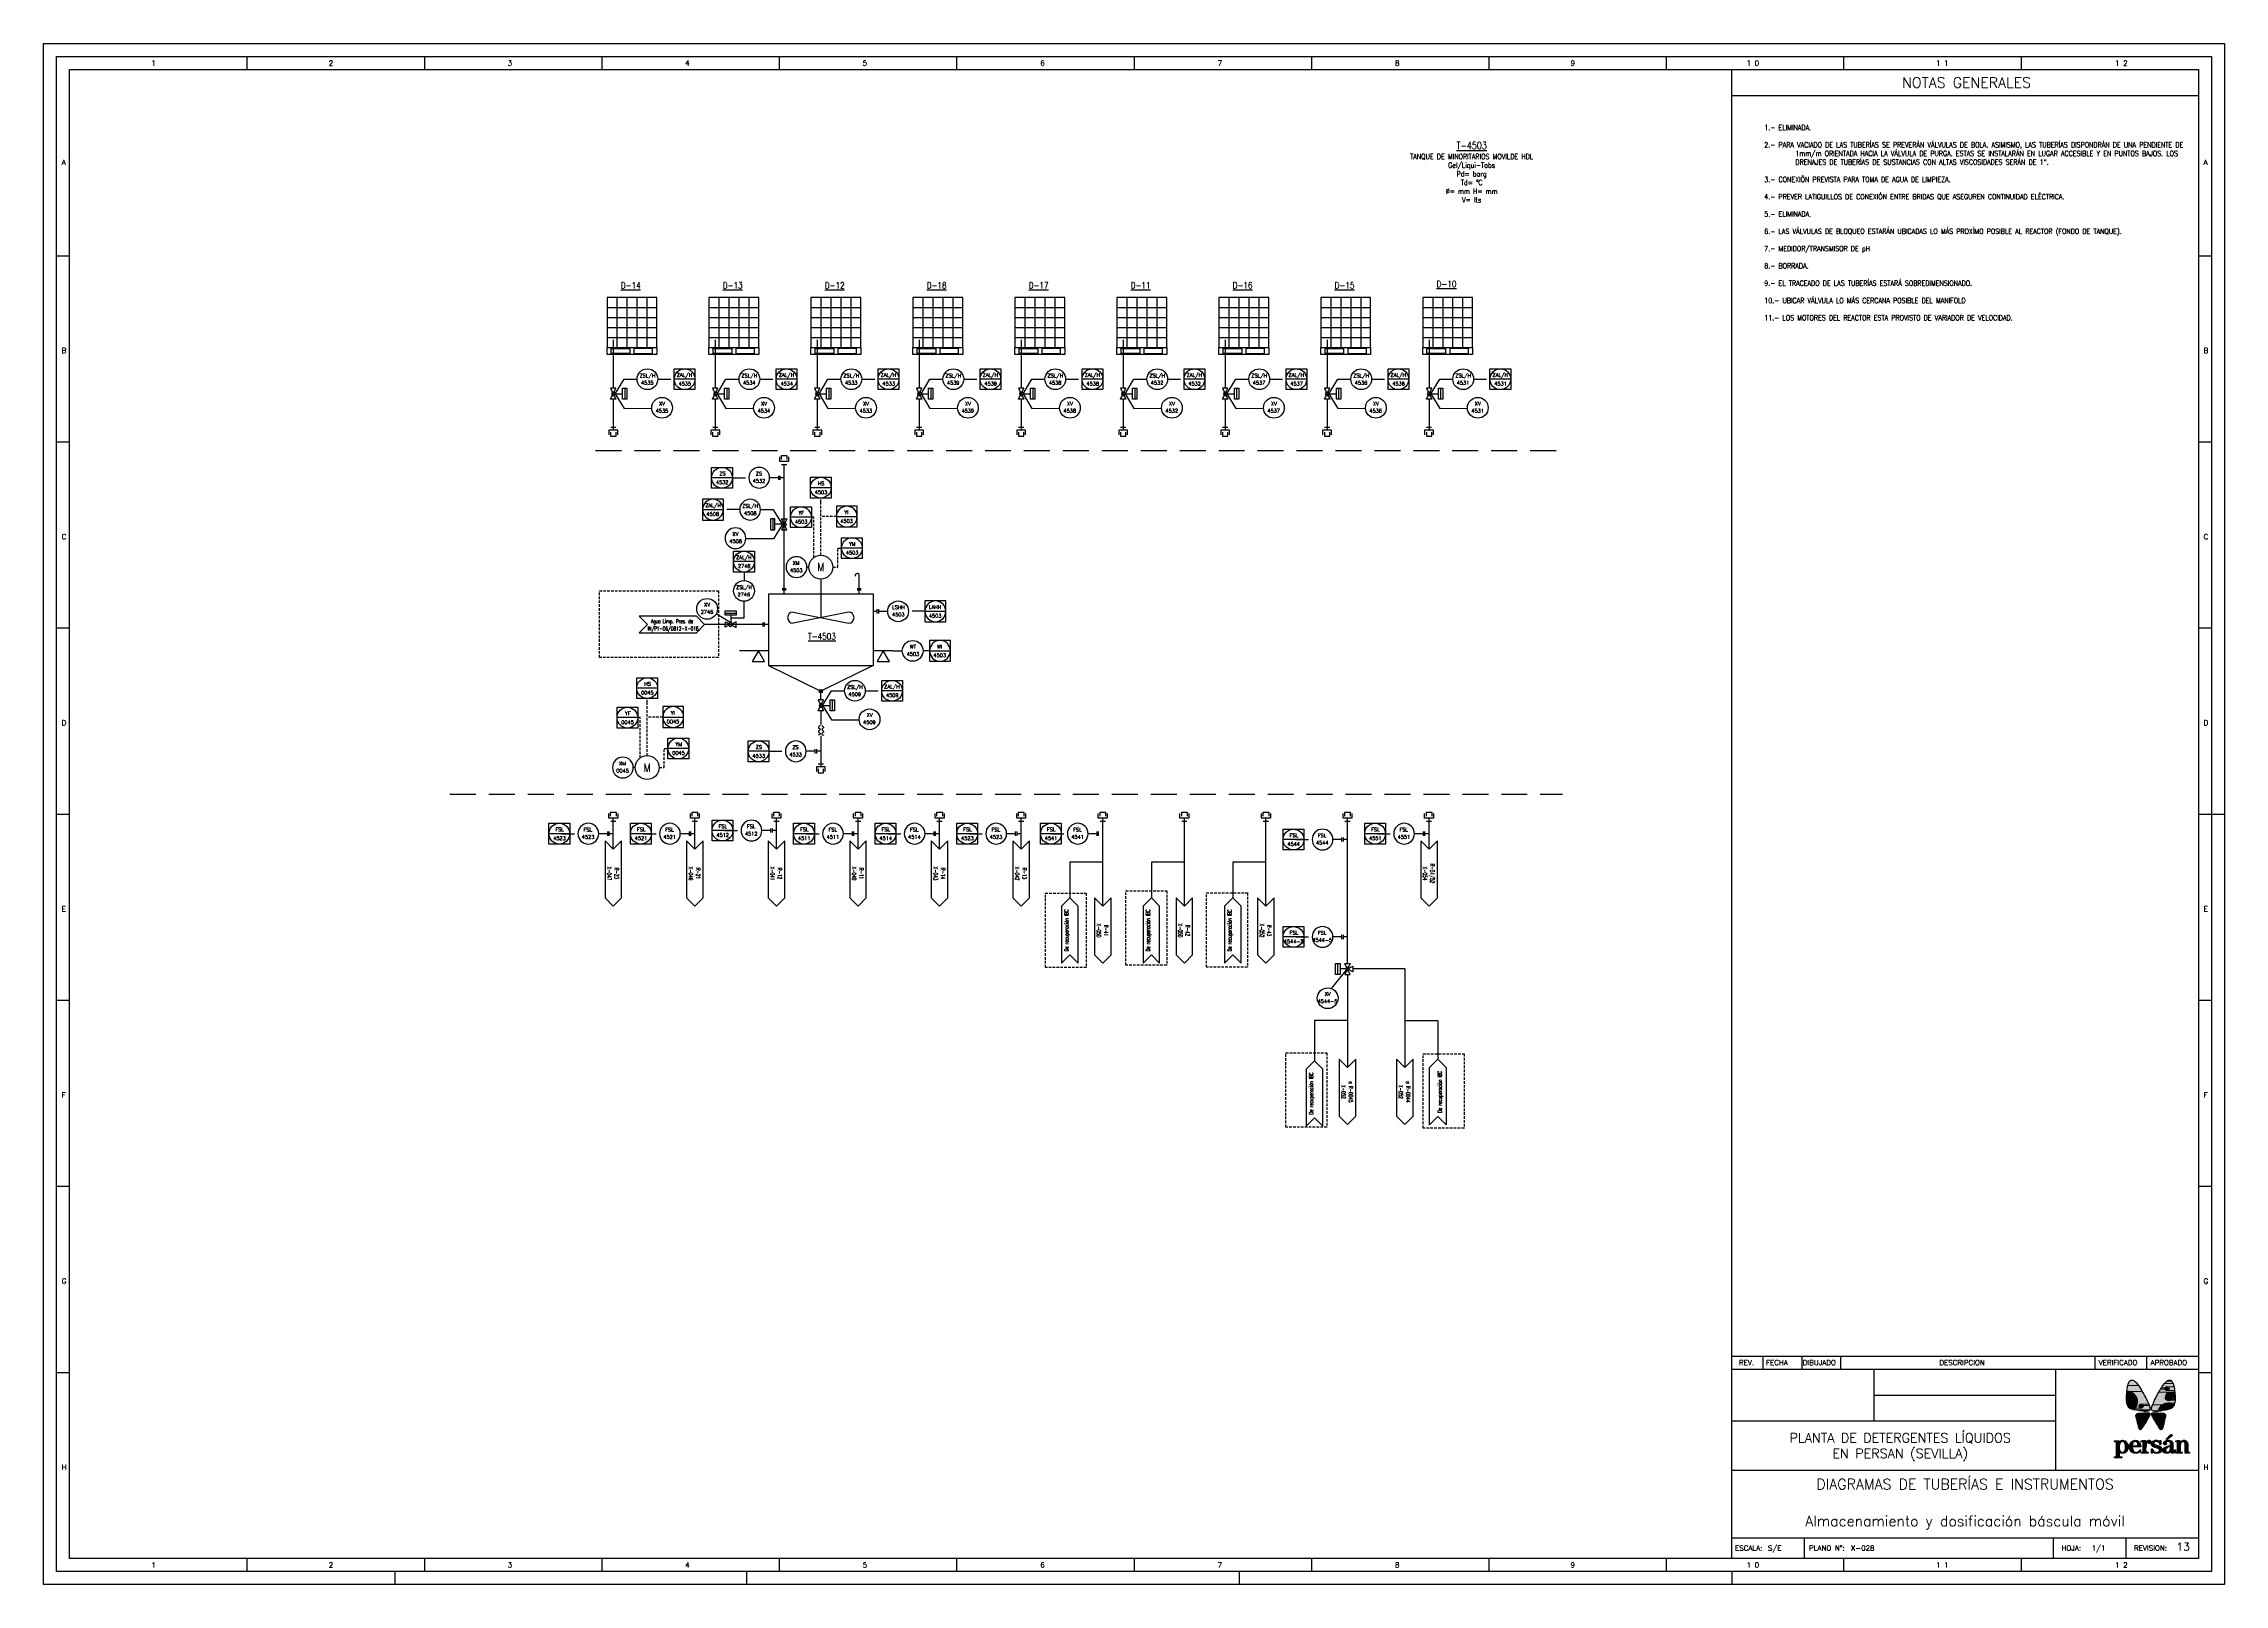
# Model space of a CAD drawing. Header units: millimetres. Extents: x 8 to 428, y 3 to 300.
import ezdxf
from ezdxf.enums import TextEntityAlignment as Align

# ---------------------------------------------------------------- set-up
doc = ezdxf.new("R2010")
doc.units = ezdxf.units.MM
doc.linetypes.add('TRAZOS', pattern=[0.75, 0.5, -0.25])
for name, color, linetype in [('CAJETIN', 1, 'Continuous'), ('CONEXION INTRUMENTOS', 1, 'Continuous'), ('EQUIPOS', 5, 'Continuous'), ('EQUIPOS 02', 1, 'Continuous'), ('FORMATO', 7, 'Continuous'), ('INSTRUMENTOS', 1, 'Continuous'), ('TEX', 7, 'Continuous'), ('TUBERIA', 5, 'Continuous'), ('VALVULAS Y ACCESORIOS', 1, 'Continuous')]:
    doc.layers.add(name, color=color, linetype=linetype)
doc.layers.add('TUBERÍA2', color=1, linetype='TRAZOS', true_color=0xff0000)
doc.styles.add('PY', font='ROMANS.shx')
doc.styles.add('PY1', font='ROMANS.shx', dxfattribs={"width": 0.8})
doc.linetypes.add('SEÑAL_MECANICA2', pattern='A,4.411183,["o",PY,S=4.130212,R=360,X=0,Y=-1.374288],0.588817,-0.374158,["",PY,S=2,R=360,X=0,Y=-0.688262],-2.183682', length=7.55784)

# ---------------------------------------------------------------- blocks, each defined once
blk = doc.blocks.new('SEÑAL CIR')
at = {"color": 1}
blk.add_circle((0, 5.7), 5.7, dxfattribs=at)
at = {"layer": 'INSTRUMENTOS', "linetype": 'Continuous', "style": 'PY', "flags": 4}
for p in [(0.1, 2.9), (0.2, 6.9)]:
    blk.add_attdef('---', text='', height=2, dxfattribs=at).set_placement(p, align=Align.CENTER)
blk = doc.blocks.new('SEÑAL CIRCU MARCO')
at = {"color": 1, "linetype": 'Continuous', "ltscale": 0.5}
blk.add_line((5.7, 5.7), (-5.7, 5.7), dxfattribs=at)
at = {"color": 1, "flags": 128}
blk.add_lwpolyline([(5.7, 0), (-5.7, 0), (-5.7, 11.4), (5.7, 11.4)], close=True, dxfattribs=at)
at = {"color": 1}
blk.add_circle((0, 5.7), 5.7, dxfattribs=at)
at = {"style": 'PY'}
for tag, p in [('XXX', (0.2, 8)), ('YYY', (0.1, 3.2))]:
    blk.add_attdef(tag, text='', height=2, dxfattribs=at).set_placement(p, align=Align.MIDDLE)
blk = doc.blocks.new('VALV GLOB-V')
at = {"layer": 'INSTRUMENTOS', "color": 1, "flags": 128}
blk.add_lwpolyline([(5.7, -1.4), (5.7, 1.4), (0, -1.4), (0, 1.4)], close=True, dxfattribs=at)
at = {"layer": 'INSTRUMENTOS', "color": 1}
blk.add_circle((2.9, 0), 0.95, dxfattribs=at)
at = {"layer": 'INSTRUMENTOS', "color": 7, "linetype": 'SEÑAL_MECANICA2', "style": 'PY'}
blk.add_attdef('REF.', text='', height=2, dxfattribs=at).set_placement((3, -3.4), align=Align.MIDDLE)
blk = doc.blocks.new('BANDERA DE FLUJO')
at = {"layer": 'TEX', "color": 1, "ltscale": 0.1, "flags": 128}
blk.add_lwpolyline([(-4, 4), (-31.5, 4), (-27.5, 0), (-31.5, -4), (-4, -4), (0, 0)], close=True, dxfattribs=at)
at = {"layer": 'TEX', "style": 'PY1', "width": 0.8}
for tag, p in [('ETIQUETA-LINEA-1', (-15.7, 0.6)), ('ETIQUETA-LINEA-2', (-15.7, -2.9))]:
    blk.add_attdef(tag, text='', height=2, dxfattribs=at).set_placement(p, align=Align.CENTER)
blk = doc.blocks.new('MARCO-A1')
at = {"layer": 'FORMATO', "color": 5}
for p, q in [((78.42, 589), (78.42, 584)), ((146.83, 589), (146.83, 584)), ((215.25, 589), (215.25, 584)), ((283.67, 589), (283.67, 584)), ((352.08, 589), (352.08, 584)), ((420.5, 589), (420.5, 584)), ((488.92, 589), (488.92, 584)), ((557.33, 589), (557.33, 584)), ((625.75, 589), (625.75, 584)), ((694.17, 589), (694.17, 584)), ((762.58, 589), (762.58, 584)), ((5, 512.25), (10, 512.25)), ((831, 512.25), (836, 512.25)), ((5, 440.5), (10, 440.5)), ((831, 440.5), (836, 440.5)), ((5, 368.75), (10, 368.75)), ((831, 368.75), (836, 368.75)), ((5, 297), (10, 297)), ((831, 297), (836, 297)), ((5, 225.25), (10, 225.25)), ((831, 225.25), (836, 225.25)), ((5, 153.5), (10, 153.5)), ((831, 153.5), (836, 153.5)), ((5, 81.75), (10, 81.75)), ((831, 81.75), (836, 81.75)), ((78.42, 10), (78.42, 5)), ((146.83, 10), (146.83, 5)), ((215.25, 10), (215.25, 5)), ((283.67, 10), (283.67, 5)), ((352.08, 10), (352.08, 5)), ((420.5, 10), (420.5, 5)), ((488.92, 10), (488.92, 5)), ((557.33, 10), (557.33, 5)), ((625.75, 10), (625.75, 5)), ((694.17, 10), (694.17, 5)), ((762.58, 10), (762.58, 5))]:
    blk.add_line(p, q, dxfattribs=at)
at = {"layer": 'FORMATO', "color": 1, "linetype": 'Continuous'}
for p, q in [((836, 297), (841, 297)), ((135.5, 5), (135.5, 0)), ((271, 5), (271, 0)), ((461, 5), (461, 0)), ((651, 5), (651, 0))]:
    blk.add_line(p, q, dxfattribs=at)
at = {"layer": 'FORMATO', "color": 1}
blk.add_lwpolyline([(0, 594), (841, 594), (841, 0), (0, 0)], close=True, dxfattribs=at)
at = {"layer": 'FORMATO', "color": 5}
blk.add_lwpolyline([(5, 589), (836, 589), (836, 5), (5, 5)], close=True, dxfattribs=at)
at = {"layer": 'FORMATO', "color": 8, "linetype": 'Continuous'}
blk.add_lwpolyline([(10, 584), (831, 584), (831, 10), (10, 10)], close=True, dxfattribs=at)
at = {"layer": 'FORMATO', "color": 1, "style": 'PY'}
for s, p in [('1', (41.52, 585.5)), ('2', (109.93, 585.5)), ('3', (178.99, 585.5)), ('4', (247.4, 585.5)), ('5', (315.82, 585.5)), ('6', (384.34, 585.5)), ('7', (452.75, 585.5)), ('8', (521.17, 585.5)), ('9', (588.85, 585.5)), ('1 0', (656.77, 585.5)), ('1 1', (729.83, 585.5)), ('1 2', (798.88, 585.5)), ('A', (7, 547.25)), ('A', (833, 547.25)), ('B', (7, 474.67)), ('B', (833, 474.67)), ('C', (7, 402.92)), ('C', (833, 402.92)), ('D', (7, 331.17)), ('D', (833, 331.17)), ('E', (7, 259.42)), ('E', (833, 259.42)), ('F', (7, 187.67)), ('F', (833, 187.67)), ('G', (7, 115.92)), ('G', (833, 115.92)), ('H', (7, 44.17)), ('H', (833, 44.17)), ('1', (41.52, 6.5)), ('2', (109.93, 6.5)), ('3', (178.99, 6.5)), ('4', (247.4, 6.5)), ('5', (315.82, 6.5)), ('6', (384.34, 6.5)), ('7', (452.75, 6.5)), ('8', (521.17, 6.5)), ('9', (588.85, 6.5)), ('1 0', (656.77, 6.5)), ('1 1', (729.83, 6.5)), ('1 2', (798.88, 6.5))]:
    blk.add_text(s, height=2, dxfattribs=at).set_placement(p)
blk = doc.blocks.new('Simbolo persan')
at = {"layer": 'CAJETIN', "true_color": 0x0080ad, "transparency": 33554559}
h = blk.add_hatch(color=144, dxfattribs=at)
h.paths.add_polyline_path([(3046.77, 1411.45), (3046.51, 1411.37), (3046.26, 1411.5), (3046.17, 1411.62), (3046.17, 1411.92), (3046.26, 1412.05), (3046.34, 1412.09), (3046.39, 1412.13), (3046.47, 1412.13), (3046.56, 1412.17), (3046.6, 1412.13), (3046.72, 1412.13), (3046.85, 1412), (3046.89, 1411.92), (3046.89, 1411.88), (3046.94, 1411.88), (3046.94, 1411.67), (3046.89, 1411.62), (3046.85, 1411.54)])
h.paths.add_polyline_path([(3048.25, 1411.33), (3048.25, 1411.54), (3048.21, 1411.62), (3048.21, 1411.71), (3048.16, 1411.79), (3048.16, 1411.88), (3048.12, 1411.92), (3048.12, 1412), (3048.08, 1412.09), (3048.08, 1412.13), (3048.04, 1412.13), (3048.04, 1412.17), (3047.95, 1412.34), (3047.95, 1412.39), (3047.91, 1412.47), (3047.87, 1412.6), (3047.74, 1412.85), (3047.66, 1412.98), (3047.57, 1413.19), (3047.49, 1413.36), (3047.4, 1413.49), (3047.27, 1413.78), (3047.23, 1413.78), (3047.11, 1413.99), (3047.11, 1414.04), (3047.06, 1414.16), (3046.98, 1414.25), (3046.85, 1414.5), (3046.81, 1414.54), (3046.81, 1414.63), (3046.68, 1414.8), (3046.64, 1414.84), (3046.51, 1415.05), (3046.47, 1415.14), (3046.34, 1415.31), (3046.22, 1415.56), (3046.05, 1415.77), (3045.92, 1415.98), (3045.67, 1416.24), (3045.62, 1416.32), (3045.5, 1416.45), (3045.45, 1416.45), (3045.33, 1416.58), (3045.2, 1416.66), (3045.16, 1416.7), (3045.07, 1416.75), (3044.99, 1416.75), (3044.95, 1416.79), (3044.65, 1416.79), (3044.61, 1416.75), (3044.57, 1416.75), (3044.48, 1416.7), (3044.44, 1416.66), (3044.4, 1416.58), (3044.35, 1416.58), (3044.18, 1416.32), (3044.18, 1416.24), (3044.1, 1416.03), (3044.06, 1415.98), (3043.97, 1415.56), (3043.93, 1415.48), (3043.93, 1415.31), (3043.89, 1415.14), (3043.89, 1415.05), (3043.85, 1414.84), (3043.85, 1414.8), (3043.8, 1414.63), (3043.8, 1414.59), (3044.14, 1414.59), (3044.23, 1414.54), (3044.31, 1414.54), (3044.52, 1414.5), (3044.69, 1414.42), (3044.73, 1414.42), (3044.99, 1414.25), (3045.16, 1414.16), (3045.29, 1414.04), (3045.29, 1413.99), (3045.5, 1413.78), (3045.67, 1413.49), (3045.71, 1413.36), (3045.79, 1413.19), (3045.84, 1412.98), (3045.88, 1412.85), (3045.88, 1412.34), (3045.84, 1412.17), (3045.84, 1412.09), (3045.79, 1412.05), (3045.75, 1411.92), (3045.75, 1411.84), (3045.71, 1411.84), (3045.71, 1411.75), (3045.67, 1411.71), (3045.67, 1411.67), (3045.62, 1411.62), (3045.54, 1411.5), (3045.5, 1411.41), (3045.37, 1411.28), (3045.33, 1411.2), (3045.2, 1411.07), (3045.24, 1411.07), (3045.33, 1411.03), (3045.45, 1411.03), (3045.79, 1410.95), (3046, 1410.9), (3046.39, 1410.86), (3046.85, 1410.78), (3047.06, 1410.78), (3047.23, 1410.73), (3047.7, 1410.73), (3047.78, 1410.78), (3047.91, 1410.78), (3048.08, 1410.86), (3048.21, 1410.99), (3048.21, 1411.03), (3048.25, 1411.03), (3048.25, 1411.2), (3048.29, 1411.28)], flags=0)
h = blk.add_hatch(color=144, dxfattribs=at)
h.paths.add_polyline_path([(3050.2, 1414.84), (3050.15, 1414.76), (3050.07, 1414.63), (3049.9, 1414.29), (3049.86, 1414.25), (3049.86, 1414.21), (3049.82, 1414.12), (3049.77, 1414.12), (3049.73, 1413.99), (3049.6, 1413.78), (3049.56, 1413.66), (3049.52, 1413.57), (3049.39, 1413.36), (3049.35, 1413.27), (3049.35, 1413.23), (3049.31, 1413.23), (3049.31, 1413.15), (3049.26, 1413.11), (3049.22, 1413.02), (3049.18, 1412.98), (3049.18, 1412.94), (3049.14, 1412.89), (3049.1, 1412.72), (3048.97, 1412.47), (3048.88, 1412.34), (3048.88, 1412.3), (3048.84, 1412.26), (3048.84, 1412.17), (3048.76, 1412.05), (3048.71, 1411.88), (3048.71, 1411.84), (3048.67, 1411.75), (3048.63, 1411.62), (3048.63, 1411.54), (3048.59, 1411.45), (3048.59, 1411.16), (3048.63, 1411.12), (3048.63, 1411.03), (3048.71, 1410.9), (3048.76, 1410.9), (3048.93, 1410.82), (3048.97, 1410.78), (3049.1, 1410.78), (3049.14, 1410.73), (3049.65, 1410.73), (3049.73, 1410.78), (3049.86, 1410.78), (3049.86, 1410.9), (3049.9, 1410.9), (3049.9, 1411.03), (3049.94, 1411.12), (3049.94, 1411.16), (3050.03, 1411.28), (3050.03, 1411.37), (3050.2, 1411.54), (3050.24, 1411.62), (3050.32, 1411.75), (3050.45, 1411.84), (3050.53, 1411.88), (3050.75, 1412.05), (3050.96, 1412.17), (3051.25, 1412.26), (3051.38, 1412.3), (3051.47, 1412.3), (3051.76, 1412.34), (3052.19, 1412.34), (3052.4, 1412.3), (3052.48, 1412.26), (3052.61, 1412.22), (3052.82, 1412.13), (3052.91, 1412.09), (3052.95, 1412.05), (3052.95, 1412.09), (3052.99, 1412.13), (3052.99, 1412.22), (3053.03, 1412.26), (3053.03, 1412.34), (3053.08, 1412.47), (3053.08, 1412.55), (3053.12, 1412.72), (3053.12, 1413.27), (3053.03, 1413.32), (3053.03, 1413.36), (3052.95, 1413.4), (3052.82, 1413.49), (3052.61, 1413.49), (3052.57, 1413.4), (3052.52, 1413.36), (3052.52, 1413.32), (3052.48, 1413.27), (3052.44, 1413.19), (3052.4, 1413.15), (3052.4, 1413.11), (3052.36, 1413.11), (3052.31, 1413.02), (3052.23, 1412.98), (3052.19, 1412.94), (3052.1, 1412.89), (3051.76, 1412.89), (3051.38, 1413.02), (3051.25, 1413.15), (3051.21, 1413.23), (3051.21, 1413.36), (3051.25, 1413.57), (3051.25, 1413.66), (3051.3, 1413.78), (3051.38, 1413.99), (3051.47, 1414.12), (3051.59, 1414.25), (3051.68, 1414.29), (3052.06, 1414.29), (3052.19, 1414.25), (3052.31, 1414.25), (3052.44, 1414.29), (3052.61, 1414.29), (3052.99, 1414.54), (3053.03, 1414.63), (3053.03, 1414.88), (3052.99, 1414.97), (3052.99, 1415.14), (3052.95, 1415.26), (3052.95, 1415.43), (3052.91, 1415.48), (3052.91, 1415.52), (3052.86, 1415.65), (3052.86, 1415.73), (3052.82, 1415.9), (3052.74, 1416.11), (3052.69, 1416.24), (3052.65, 1416.28), (3052.57, 1416.45), (3052.57, 1416.49), (3052.31, 1416.75), (3052.23, 1416.75), (3052.19, 1416.79), (3051.97, 1416.79), (3051.89, 1416.75), (3051.85, 1416.75), (3051.72, 1416.7), (3051.68, 1416.66), (3051.55, 1416.58), (3051.09, 1416.11), (3050.92, 1415.9), (3050.79, 1415.73), (3050.75, 1415.65), (3050.66, 1415.52), (3050.62, 1415.52), (3050.62, 1415.48), (3050.58, 1415.43), (3050.49, 1415.31), (3050.45, 1415.22), (3050.37, 1415.14), (3050.37, 1415.05), (3050.32, 1415.05), (3050.24, 1414.88)])
h.paths.add_polyline_path([(3051.42, 1414.76), (3051.34, 1414.84), (3051.25, 1414.88), (3051.21, 1414.97), (3051.21, 1415.05), (3051.17, 1415.14), (3051.21, 1415.18), (3051.21, 1415.31), (3051.3, 1415.43), (3051.42, 1415.48), (3051.59, 1415.52), (3051.68, 1415.48), (3051.72, 1415.48), (3051.8, 1415.43), (3051.85, 1415.39), (3051.93, 1415.26), (3051.97, 1415.14), (3051.93, 1414.97), (3051.89, 1414.88), (3051.85, 1414.88), (3051.8, 1414.8), (3051.72, 1414.76)], flags=0)
at = {"layer": 'CAJETIN', "true_color": 0xa3cbc0, "transparency": 33554559}
for points in [[(3051.68, 1415.48), (3051.59, 1415.52), (3051.42, 1415.48), (3051.3, 1415.43), (3051.3, 1415.39), (3051.21, 1415.31), (3051.21, 1415.18), (3051.17, 1415.14), (3051.21, 1415.05), (3051.21, 1414.97), (3051.25, 1414.88), (3051.3, 1414.88), (3051.34, 1414.84), (3051.34, 1414.8), (3051.42, 1414.76), (3051.72, 1414.76), (3051.8, 1414.8), (3051.8, 1414.84), (3051.89, 1414.88), (3051.93, 1414.97), (3051.93, 1415.05), (3051.97, 1415.14), (3051.93, 1415.18), (3051.93, 1415.31), (3051.85, 1415.39), (3051.85, 1415.43), (3051.72, 1415.48)], [(3044.14, 1414.59), (3043.8, 1414.59), (3043.8, 1414.25), (3043.76, 1414.16), (3043.76, 1412.72), (3043.8, 1412.6), (3043.8, 1412.47), (3043.85, 1412.34), (3043.85, 1412.3), (3043.89, 1412.09), (3043.93, 1411.96), (3044.1, 1411.71), (3044.14, 1411.62), (3044.35, 1411.41), (3044.4, 1411.41), (3044.52, 1411.33), (3044.57, 1411.28), (3044.73, 1411.2), (3044.82, 1411.2), (3044.95, 1411.16), (3044.99, 1411.12), (3045.12, 1411.12), (3045.16, 1411.07), (3045.2, 1411.07), (3045.2, 1411.12), (3045.24, 1411.12), (3045.24, 1411.16), (3045.29, 1411.2), (3045.33, 1411.2), (3045.41, 1411.28), (3045.41, 1411.33), (3045.5, 1411.41), (3045.58, 1411.54), (3045.67, 1411.71), (3045.71, 1411.84), (3045.75, 1411.84), (3045.84, 1412.09), (3045.88, 1412.3), (3045.88, 1412.85), (3045.79, 1413.19), (3045.71, 1413.36), (3045.67, 1413.49), (3045.58, 1413.66), (3045.5, 1413.78), (3045.41, 1413.87), (3045.29, 1414.04), (3045.16, 1414.16), (3044.99, 1414.25), (3044.95, 1414.29), (3044.52, 1414.5), (3044.31, 1414.54)], [(3046.6, 1412.13), (3046.56, 1412.17), (3046.51, 1412.13), (3046.39, 1412.13), (3046.3, 1412.09), (3046.26, 1412.05), (3046.26, 1412), (3046.22, 1411.92), (3046.17, 1411.92), (3046.17, 1411.62), (3046.26, 1411.54), (3046.26, 1411.5), (3046.43, 1411.41), (3046.47, 1411.41), (3046.51, 1411.37), (3046.56, 1411.37), (3046.64, 1411.41), (3046.68, 1411.41), (3046.77, 1411.45), (3046.85, 1411.54), (3046.89, 1411.62), (3046.94, 1411.67), (3046.94, 1411.88), (3046.89, 1411.92), (3046.85, 1412), (3046.72, 1412.13)], [(3052.19, 1412.34), (3051.59, 1412.34), (3051.47, 1412.3), (3051.34, 1412.3), (3051.25, 1412.26), (3051.13, 1412.22), (3050.96, 1412.17), (3050.92, 1412.13), (3050.75, 1412.05), (3050.53, 1411.92), (3050.53, 1411.88), (3050.37, 1411.75), (3050.32, 1411.75), (3050.24, 1411.62), (3050.2, 1411.54), (3050.15, 1411.54), (3050.07, 1411.37), (3050.03, 1411.37), (3049.98, 1411.28), (3049.94, 1411.16), (3049.94, 1411.07), (3049.9, 1411.03), (3049.9, 1410.99), (3049.86, 1410.9), (3049.86, 1410.78), (3050.07, 1410.82), (3050.28, 1410.82), (3050.32, 1410.86), (3050.7, 1410.9), (3050.79, 1410.9), (3051.3, 1410.99), (3051.51, 1411.03), (3051.85, 1411.12), (3051.97, 1411.16), (3052.27, 1411.28), (3052.4, 1411.37), (3052.44, 1411.37), (3052.65, 1411.54), (3052.74, 1411.62), (3052.78, 1411.75), (3052.82, 1411.75), (3052.91, 1411.88), (3052.91, 1411.92), (3052.95, 1412.05), (3052.91, 1412.09), (3052.74, 1412.17), (3052.48, 1412.26), (3052.4, 1412.3), (3052.27, 1412.3)], [(3053.08, 1414.54), (3053.03, 1414.59), (3052.99, 1414.54), (3052.95, 1414.54), (3052.86, 1414.46), (3052.78, 1414.42), (3052.74, 1414.38), (3052.61, 1414.29), (3052.44, 1414.29), (3052.31, 1414.25), (3052.19, 1414.25), (3052.1, 1414.29), (3051.68, 1414.29), (3051.68, 1414.25), (3051.59, 1414.25), (3051.47, 1414.12), (3051.38, 1413.99), (3051.34, 1413.87), (3051.3, 1413.82), (3051.3, 1413.78), (3051.25, 1413.66), (3051.25, 1413.57), (3051.21, 1413.49), (3051.21, 1413.23), (3051.25, 1413.19), (3051.25, 1413.15), (3051.3, 1413.15), (3051.3, 1413.11), (3051.34, 1413.11), (3051.38, 1413.02), (3051.42, 1413.02), (3051.51, 1412.98), (3051.55, 1412.98), (3051.64, 1412.94), (3051.68, 1412.94), (3051.76, 1412.89), (3052.1, 1412.89), (3052.19, 1412.94), (3052.23, 1412.98), (3052.27, 1412.98), (3052.31, 1413.02), (3052.36, 1413.11), (3052.4, 1413.11), (3052.4, 1413.15), (3052.44, 1413.15), (3052.44, 1413.23), (3052.48, 1413.27), (3052.52, 1413.36), (3052.65, 1413.49), (3052.82, 1413.49), (3052.95, 1413.4), (3053.03, 1413.32), (3053.12, 1413.27), (3053.12, 1413.99), (3053.08, 1414.12)], [(3050.11, 1410.44), (3049.82, 1410.48), (3049.82, 1410.14), (3049.86, 1410.06), (3049.86, 1409.97), (3049.9, 1409.85), (3049.9, 1409.72), (3049.94, 1409.63), (3049.94, 1409.59), (3049.98, 1409.55), (3050.03, 1409.42), (3050.03, 1409.38), (3050.07, 1409.29), (3050.15, 1409.17), (3050.2, 1409.13), (3050.28, 1409), (3050.62, 1408.66), (3050.83, 1408.53), (3050.87, 1408.49), (3050.96, 1408.49), (3050.96, 1408.53), (3051, 1408.66), (3051, 1408.79), (3051.04, 1408.83), (3051.09, 1409), (3051.09, 1409.13), (3051.13, 1409.17), (3051.13, 1409.29), (3051.17, 1409.38), (3051.17, 1409.42), (3051.21, 1409.55), (3051.21, 1409.63), (3051.25, 1409.72), (3051.25, 1410.14), (3051.21, 1410.18), (3051.21, 1410.23), (3051.13, 1410.27), (3051.04, 1410.35), (3050.92, 1410.4), (3050.66, 1410.4), (3050.49, 1410.44)]]:
    blk.add_hatch(color=9, dxfattribs=at).paths.add_polyline_path(points)
at = {"layer": 'CAJETIN', "true_color": 0x0080ad, "transparency": 33554559}
h = blk.add_hatch(color=144, dxfattribs=at)
h.paths.add_polyline_path([(3053.12, 1413.27), (3053.12, 1413.27)], flags=0)
h.paths.add_polyline_path([(3053.12, 1413.27), (3053.12, 1413.27)], flags=0)
h.paths.add_polyline_path([(3053.12, 1413.27), (3053.12, 1413.27)], flags=0)
h.paths.add_polyline_path([(3053.12, 1413.27), (3052.48, 1413.27)], flags=0)
for points in [[(3048.08, 1410.48), (3047.11, 1410.48), (3046.89, 1410.44), (3046.26, 1410.44), (3046.13, 1410.4), (3046, 1410.4), (3045.75, 1410.31), (3045.71, 1410.27), (3045.67, 1410.18), (3045.62, 1410.14), (3045.58, 1410.01), (3045.58, 1409.8), (3045.62, 1409.72), (3045.62, 1409.68), (3045.67, 1409.55), (3045.67, 1409.51), (3045.71, 1409.29), (3045.79, 1409.04), (3045.79, 1409), (3045.84, 1408.74), (3045.92, 1408.45), (3045.96, 1408.32), (3045.96, 1408.24), (3046, 1408.07), (3046.05, 1408.02), (3046.05, 1407.94), (3046.09, 1407.81), (3046.09, 1407.77), (3046.13, 1407.69), (3046.13, 1407.6), (3046.17, 1407.56), (3046.17, 1407.47), (3046.22, 1407.39), (3046.26, 1407.35), (3046.26, 1407.31), (3046.3, 1407.31), (3046.34, 1407.26), (3046.43, 1407.22), (3046.51, 1407.26), (3046.56, 1407.31), (3046.6, 1407.31), (3046.64, 1407.35), (3046.64, 1407.39), (3046.77, 1407.52), (3046.77, 1407.56), (3046.81, 1407.6), (3046.85, 1407.69), (3046.94, 1407.77), (3046.94, 1407.81), (3047.02, 1407.94), (3047.06, 1408.02), (3047.11, 1408.07), (3047.23, 1408.32), (3047.32, 1408.45), (3047.53, 1408.74), (3047.66, 1409), (3047.66, 1409.04), (3047.83, 1409.29), (3047.95, 1409.51), (3047.95, 1409.55), (3048.04, 1409.68), (3048.08, 1409.72), (3048.12, 1409.8), (3048.12, 1409.85), (3048.21, 1410.01), (3048.25, 1410.14), (3048.25, 1410.18), (3048.29, 1410.27), (3048.25, 1410.31), (3048.25, 1410.35), (3048.21, 1410.4), (3048.21, 1410.44), (3048.12, 1410.44)], [(3049.82, 1410.48), (3048.76, 1410.48), (3048.67, 1410.44), (3048.67, 1410.4), (3048.59, 1410.31), (3048.59, 1410.14), (3048.8, 1409.72), (3048.88, 1409.59), (3048.97, 1409.38), (3049.01, 1409.38), (3049.1, 1409.17), (3049.22, 1409), (3049.31, 1408.83), (3049.43, 1408.66), (3049.48, 1408.58), (3049.48, 1408.53), (3049.52, 1408.49), (3049.6, 1408.32), (3049.69, 1408.24), (3049.73, 1408.15), (3049.82, 1408.02), (3049.86, 1407.94), (3049.9, 1407.9), (3049.94, 1407.77), (3049.98, 1407.73), (3049.98, 1407.69), (3050.03, 1407.6), (3050.07, 1407.56), (3050.11, 1407.56), (3050.11, 1407.47), (3050.15, 1407.47), (3050.15, 1407.43), (3050.2, 1407.39), (3050.2, 1407.35), (3050.24, 1407.35), (3050.32, 1407.26), (3050.45, 1407.22), (3050.53, 1407.26), (3050.66, 1407.39), (3050.66, 1407.47), (3050.7, 1407.47), (3050.7, 1407.56), (3050.75, 1407.6), (3050.75, 1407.73), (3050.79, 1407.77), (3050.79, 1407.9), (3050.83, 1407.94), (3050.83, 1408.02), (3050.87, 1408.15), (3050.87, 1408.24), (3050.92, 1408.32), (3050.96, 1408.49), (3050.87, 1408.49), (3050.79, 1408.58), (3050.62, 1408.66), (3050.28, 1409), (3050.15, 1409.17), (3050.03, 1409.38), (3049.94, 1409.59), (3049.9, 1409.72), (3049.9, 1409.8), (3049.86, 1409.89), (3049.86, 1410.06), (3049.82, 1410.14)]]:
    blk.add_hatch(color=144, dxfattribs=at).paths.add_polyline_path(points)
at = {"layer": 'CAJETIN', "transparency": 33554559}
h = blk.add_hatch(color=256, dxfattribs=at)
h.paths.add_polyline_path([(3043.21, 1402.94), (3042.96, 1402.86), (3042.87, 1402.86), (3042.83, 1402.9), (3042.74, 1402.9), (3042.62, 1403.03), (3042.58, 1403.03), (3042.58, 1403.07), (3042.53, 1403.11), (3042.49, 1403.2), (3042.41, 1403.33), (3042.41, 1403.45), (3042.36, 1403.58), (3042.36, 1404.21), (3042.41, 1404.26), (3042.45, 1404.43), (3042.45, 1404.47), (3042.49, 1404.55), (3042.49, 1404.64), (3042.53, 1404.68), (3042.53, 1404.72), (3042.58, 1404.76), (3042.62, 1404.85), (3042.66, 1404.85), (3042.7, 1404.89), (3042.87, 1404.98), (3043.08, 1404.98), (3043.34, 1404.85), (3043.34, 1404.81), (3043.42, 1404.72), (3043.46, 1404.6), (3043.51, 1404.43), (3043.55, 1404.3), (3043.55, 1403.45), (3043.46, 1403.2), (3043.46, 1403.16), (3043.42, 1403.11), (3043.38, 1403.03), (3043.34, 1403.03)])
h.paths.add_polyline_path([(3043.59, 1402.86), (3043.76, 1403.03), (3043.8, 1403.03), (3043.85, 1403.11), (3043.89, 1403.16), (3043.89, 1403.2), (3043.97, 1403.33), (3044.01, 1403.45), (3044.01, 1403.49), (3044.06, 1403.58), (3044.06, 1403.66), (3044.1, 1403.83), (3044.1, 1404.13), (3044.06, 1404.21), (3044.06, 1404.3), (3044.01, 1404.43), (3043.93, 1404.6), (3043.85, 1404.72), (3043.8, 1404.81), (3043.72, 1404.89), (3043.63, 1404.93), (3043.51, 1405.06), (3043.42, 1405.06), (3043.34, 1405.1), (3043.34, 1405.15), (3043.17, 1405.15), (3043, 1405.19), (3042.91, 1405.15), (3042.74, 1405.15), (3042.74, 1405.1), (3042.66, 1405.06), (3042.62, 1405.06), (3042.53, 1405.02), (3042.53, 1404.98), (3042.41, 1404.85), (3042.36, 1404.76), (3042.32, 1404.72), (3042.32, 1405.1), (3041.47, 1405.1), (3041.47, 1404.89), (3041.69, 1404.89), (3041.77, 1404.85), (3041.86, 1404.76), (3041.86, 1402.1), (3041.81, 1402.1), (3041.81, 1402.06), (3041.73, 1402.06), (3041.69, 1402.01), (3041.47, 1402.01), (3041.47, 1401.8), (3042.15, 1401.8), (3042.83, 1401.84), (3042.83, 1402.01), (3042.58, 1402.01), (3042.53, 1402.06), (3042.45, 1402.06), (3042.36, 1402.14), (3042.36, 1403.03), (3042.41, 1403.03), (3042.41, 1402.99), (3042.45, 1402.9), (3042.49, 1402.9), (3042.49, 1402.86), (3042.53, 1402.86), (3042.53, 1402.82), (3042.66, 1402.78), (3042.66, 1402.73), (3042.74, 1402.73), (3042.83, 1402.69), (3043.25, 1402.69), (3043.34, 1402.73), (3043.38, 1402.73), (3043.42, 1402.78), (3043.55, 1402.82), (3043.55, 1402.86)], flags=0)
h = blk.add_hatch(color=256, dxfattribs=at)
h.paths.add_polyline_path([(3044.35, 1404.17), (3044.31, 1404.13), (3044.31, 1403.79), (3044.35, 1403.66), (3044.35, 1403.62), (3044.4, 1403.54), (3044.44, 1403.41), (3044.44, 1403.37), (3044.48, 1403.24), (3044.52, 1403.24), (3044.57, 1403.11), (3044.78, 1402.9), (3044.82, 1402.9), (3044.82, 1402.86), (3044.86, 1402.86), (3044.9, 1402.82), (3045.03, 1402.78), (3045.03, 1402.73), (3045.16, 1402.73), (3045.24, 1402.69), (3045.71, 1402.69), (3045.75, 1402.73), (3045.92, 1402.73), (3045.92, 1402.78), (3046.05, 1402.82), (3046.13, 1402.86), (3046.13, 1402.9), (3046.3, 1402.99), (3046.34, 1403.03), (3046.43, 1403.16), (3046.47, 1403.2), (3046.47, 1403.24), (3046.39, 1403.33), (3046.34, 1403.33), (3046.3, 1403.28), (3046.3, 1403.24), (3046.26, 1403.24), (3046.26, 1403.2), (3046.22, 1403.16), (3046.17, 1403.16), (3046.09, 1403.03), (3045.92, 1402.94), (3045.58, 1402.86), (3045.5, 1402.86), (3045.41, 1402.9), (3045.37, 1402.9), (3045.24, 1402.99), (3045.2, 1402.99), (3045.12, 1403.07), (3045.12, 1403.11), (3045.03, 1403.24), (3044.99, 1403.37), (3044.95, 1403.41), (3044.95, 1403.54), (3044.9, 1403.62), (3044.9, 1403.79), (3044.86, 1403.88), (3044.86, 1403.92), (3046.51, 1403.92), (3046.51, 1404.13), (3046.47, 1404.17), (3046.47, 1404.34), (3046.39, 1404.6), (3046.3, 1404.72), (3046.26, 1404.81), (3046.17, 1404.85), (3046.13, 1404.93), (3046.09, 1404.98), (3046.05, 1404.98), (3045.96, 1405.06), (3045.92, 1405.06), (3045.79, 1405.1), (3045.79, 1405.15), (3045.58, 1405.15), (3045.45, 1405.19), (3045.41, 1405.19), (3045.33, 1405.15), (3045.12, 1405.15), (3045.07, 1405.1), (3044.95, 1405.06), (3044.82, 1404.98), (3044.78, 1404.93), (3044.69, 1404.89), (3044.69, 1404.85), (3044.57, 1404.72), (3044.52, 1404.64), (3044.44, 1404.51), (3044.4, 1404.34), (3044.35, 1404.21)])
h.paths.add_polyline_path([(3044.86, 1404.13), (3044.86, 1404.21), (3044.9, 1404.34), (3044.9, 1404.51), (3044.95, 1404.64), (3044.99, 1404.72), (3045.03, 1404.76), (3045.07, 1404.85), (3045.12, 1404.89), (3045.24, 1404.93), (3045.33, 1404.98), (3045.58, 1404.98), (3045.67, 1404.93), (3045.88, 1404.72), (3045.92, 1404.6), (3045.92, 1404.47), (3045.96, 1404.34), (3045.96, 1404.13)], flags=0)
for points in [[(3048.16, 1405.19), (3048.04, 1405.19), (3047.91, 1405.15), (3047.74, 1405.06), (3047.61, 1404.93), (3047.53, 1404.76), (3047.49, 1404.72), (3047.44, 1404.6), (3047.44, 1404.55), (3047.4, 1404.51), (3047.4, 1405.15), (3046.85, 1405.15), (3046.72, 1405.1), (3046.6, 1405.1), (3046.6, 1404.93), (3046.68, 1404.93), (3046.81, 1404.89), (3046.89, 1404.89), (3046.94, 1404.85), (3046.94, 1404.72), (3046.98, 1404.64), (3046.98, 1403.45), (3046.94, 1403.41), (3046.94, 1402.99), (3046.89, 1402.99), (3046.85, 1402.94), (3046.68, 1402.94), (3046.6, 1402.9), (3046.6, 1402.73), (3047.91, 1402.73), (3047.91, 1402.9), (3047.83, 1402.94), (3047.61, 1402.94), (3047.57, 1402.99), (3047.53, 1402.99), (3047.53, 1403.03), (3047.49, 1403.07), (3047.49, 1403.2), (3047.44, 1403.28), (3047.44, 1403.62), (3047.49, 1403.83), (3047.49, 1403.92), (3047.53, 1404.13), (3047.53, 1404.3), (3047.57, 1404.34), (3047.57, 1404.43), (3047.61, 1404.51), (3047.61, 1404.55), (3047.66, 1404.6), (3047.7, 1404.72), (3047.74, 1404.76), (3047.78, 1404.85), (3047.87, 1404.93), (3047.91, 1404.93), (3048.04, 1404.98), (3047.99, 1404.89), (3047.99, 1404.68), (3048.08, 1404.6), (3048.12, 1404.6), (3048.12, 1404.55), (3048.33, 1404.55), (3048.38, 1404.6), (3048.42, 1404.6), (3048.46, 1404.64), (3048.46, 1404.68), (3048.5, 1404.72), (3048.5, 1404.98), (3048.46, 1404.98), (3048.42, 1405.02), (3048.42, 1405.06), (3048.38, 1405.1), (3048.33, 1405.1)], [(3049.6, 1405.19), (3049.31, 1405.19), (3049.22, 1405.15), (3049.18, 1405.15), (3048.93, 1405.06), (3048.88, 1405.02), (3048.84, 1405.02), (3048.84, 1404.98), (3048.8, 1404.98), (3048.8, 1404.93), (3048.71, 1404.89), (3048.67, 1404.85), (3048.67, 1404.81), (3048.63, 1404.72), (3048.59, 1404.68), (3048.59, 1404.26), (3048.63, 1404.21), (3048.63, 1404.17), (3048.67, 1404.17), (3048.67, 1404.13), (3048.71, 1404.05), (3048.88, 1403.96), (3048.93, 1403.92), (3049.05, 1403.88), (3049.1, 1403.88), (3049.22, 1403.83), (3049.31, 1403.79), (3049.35, 1403.79), (3049.56, 1403.75), (3049.69, 1403.71), (3049.86, 1403.62), (3049.98, 1403.54), (3050.07, 1403.41), (3050.11, 1403.37), (3050.11, 1403.2), (3050.07, 1403.11), (3049.9, 1402.94), (3049.56, 1402.86), (3049.39, 1402.9), (3049.26, 1402.94), (3049.1, 1402.99), (3048.93, 1403.16), (3048.84, 1403.28), (3048.8, 1403.37), (3048.76, 1403.49), (3048.71, 1403.58), (3048.55, 1403.58), (3048.55, 1402.69), (3048.71, 1402.69), (3048.71, 1402.78), (3048.8, 1402.82), (3048.8, 1402.86), (3048.93, 1402.86), (3049.01, 1402.82), (3049.05, 1402.82), (3049.18, 1402.73), (3049.31, 1402.69), (3049.86, 1402.69), (3049.94, 1402.73), (3049.98, 1402.73), (3050.11, 1402.82), (3050.2, 1402.86), (3050.24, 1402.86), (3050.24, 1402.9), (3050.32, 1402.94), (3050.37, 1403.03), (3050.45, 1403.11), (3050.49, 1403.2), (3050.49, 1403.28), (3050.53, 1403.37), (3050.53, 1403.66), (3050.49, 1403.71), (3050.49, 1403.79), (3050.45, 1403.79), (3050.45, 1403.83), (3050.37, 1403.92), (3050.37, 1403.96), (3050.28, 1404), (3050.15, 1404.05), (3049.98, 1404.13), (3049.94, 1404.17), (3049.82, 1404.17), (3049.73, 1404.21), (3049.65, 1404.21), (3049.6, 1404.26), (3049.43, 1404.3), (3049.31, 1404.34), (3049.22, 1404.34), (3049.18, 1404.38), (3049.1, 1404.43), (3049.05, 1404.47), (3049.05, 1404.51), (3049.01, 1404.6), (3049.01, 1404.81), (3049.1, 1404.89), (3049.18, 1404.93), (3049.31, 1404.98), (3049.65, 1404.98), (3049.73, 1404.93), (3049.86, 1404.89), (3049.98, 1404.76), (3050.03, 1404.68), (3050.11, 1404.6), (3050.15, 1404.51), (3050.2, 1404.38), (3050.37, 1404.38), (3050.37, 1405.15), (3050.2, 1405.15), (3050.2, 1405.1), (3050.15, 1405.02), (3050.03, 1405.02), (3049.98, 1405.06), (3049.86, 1405.1), (3049.82, 1405.1), (3049.73, 1405.15), (3049.65, 1405.15)], [(3052.48, 1406.29), (3052.4, 1406.33), (3052.31, 1406.29), (3052.23, 1406.29), (3052.23, 1406.25), (3052.14, 1406.2), (3052.1, 1406.16), (3052.1, 1406.12), (3052.02, 1406.08), (3051.89, 1405.95), (3051.85, 1405.87), (3051.68, 1405.7), (3051.64, 1405.7), (3051.55, 1405.57), (3051.47, 1405.48), (3051.42, 1405.48), (3051.42, 1405.44), (3051.68, 1405.44), (3051.68, 1405.48), (3051.72, 1405.48), (3051.85, 1405.57), (3052.02, 1405.7), (3052.06, 1405.7), (3052.44, 1405.95), (3052.48, 1405.99), (3052.52, 1406.08), (3052.57, 1406.12), (3052.57, 1406.2), (3052.52, 1406.25), (3052.52, 1406.29)], [(3054.94, 1405.19), (3054.73, 1405.19), (3054.6, 1405.15), (3054.56, 1405.15), (3054.47, 1405.1), (3054.43, 1405.06), (3054.35, 1405.02), (3054.3, 1405.02), (3054.26, 1404.98), (3054.26, 1404.93), (3054.22, 1404.93), (3054.18, 1404.89), (3054.18, 1404.85), (3054.05, 1404.72), (3054.05, 1405.15), (3053.58, 1405.15), (3053.37, 1405.1), (3053.24, 1405.1), (3053.24, 1404.93), (3053.37, 1404.93), (3053.41, 1404.89), (3053.46, 1404.89), (3053.54, 1404.85), (3053.58, 1404.81), (3053.58, 1403.03), (3053.5, 1402.94), (3053.33, 1402.94), (3053.24, 1402.9), (3053.24, 1402.73), (3054.47, 1402.73), (3054.47, 1402.9), (3054.35, 1402.94), (3054.18, 1402.94), (3054.09, 1403.03), (3054.09, 1404.3), (3054.13, 1404.38), (3054.13, 1404.43), (3054.18, 1404.51), (3054.18, 1404.6), (3054.26, 1404.68), (3054.26, 1404.72), (3054.35, 1404.81), (3054.43, 1404.85), (3054.43, 1404.89), (3054.56, 1404.93), (3054.81, 1404.93), (3054.9, 1404.89), (3054.94, 1404.85), (3054.98, 1404.76), (3055.02, 1404.76), (3055.02, 1404.68), (3055.06, 1404.64), (3055.06, 1402.73), (3055.91, 1402.73), (3055.91, 1402.9), (3055.83, 1402.94), (3055.7, 1402.94), (3055.62, 1402.99), (3055.57, 1403.07), (3055.57, 1404.43), (3055.53, 1404.55), (3055.53, 1404.64), (3055.49, 1404.68), (3055.49, 1404.76), (3055.45, 1404.85), (3055.36, 1404.93), (3055.36, 1404.98), (3055.32, 1405.02), (3055.28, 1405.02), (3055.19, 1405.06), (3055.15, 1405.1), (3055.06, 1405.15), (3054.98, 1405.15)]]:
    blk.add_hatch(color=256, dxfattribs=at).paths.add_polyline_path(points)
h = blk.add_hatch(color=256, dxfattribs=at)
h.paths.add_polyline_path([(3050.79, 1403.03), (3050.79, 1402.99), (3050.83, 1402.99), (3050.87, 1402.9), (3051, 1402.78), (3051.04, 1402.78), (3051.21, 1402.69), (3051.76, 1402.69), (3051.89, 1402.78), (3051.97, 1402.78), (3052.1, 1402.9), (3052.14, 1402.9), (3052.14, 1402.94), (3052.19, 1402.99), (3052.19, 1403.03), (3052.23, 1403.07), (3052.23, 1403.11), (3052.27, 1403.11), (3052.27, 1403.07), (3052.31, 1403.03), (3052.31, 1402.9), (3052.36, 1402.86), (3052.4, 1402.78), (3052.44, 1402.78), (3052.52, 1402.73), (3052.57, 1402.73), (3052.65, 1402.69), (3052.82, 1402.73), (3052.95, 1402.78), (3053.03, 1402.86), (3053.08, 1402.86), (3053.08, 1402.9), (3053.12, 1402.94), (3053.12, 1402.99), (3053.16, 1402.99), (3053.16, 1403.03), (3053.2, 1403.11), (3053.2, 1403.33), (3053.03, 1403.33), (3053.03, 1403.11), (3052.99, 1403.11), (3052.99, 1403.03), (3052.95, 1403.03), (3052.91, 1402.99), (3052.82, 1402.99), (3052.74, 1403.07), (3052.74, 1403.33), (3052.69, 1403.37), (3052.69, 1404.76), (3052.65, 1404.81), (3052.65, 1404.85), (3052.57, 1404.93), (3052.57, 1404.98), (3052.52, 1404.98), (3052.44, 1405.06), (3052.31, 1405.1), (3052.27, 1405.1), (3052.1, 1405.15), (3052.02, 1405.15), (3051.97, 1405.19), (3051.59, 1405.19), (3051.55, 1405.15), (3051.47, 1405.15), (3051.34, 1405.1), (3051.3, 1405.1), (3051.17, 1405.06), (3051.09, 1404.98), (3051.04, 1404.98), (3051, 1404.93), (3051, 1404.89), (3050.96, 1404.89), (3050.96, 1404.85), (3050.92, 1404.81), (3050.87, 1404.72), (3050.87, 1404.47), (3050.96, 1404.38), (3051.04, 1404.34), (3051.09, 1404.3), (3051.25, 1404.3), (3051.3, 1404.34), (3051.38, 1404.38), (3051.38, 1404.43), (3051.47, 1404.51), (3051.47, 1404.64), (3051.38, 1404.81), (3051.3, 1404.85), (3051.3, 1404.89), (3051.34, 1404.89), (3051.34, 1404.93), (3051.47, 1404.98), (3051.93, 1404.98), (3052.1, 1404.89), (3052.19, 1404.81), (3052.19, 1404.76), (3052.23, 1404.72), (3052.23, 1404.21), (3052.1, 1404.17), (3052.06, 1404.17), (3051.85, 1404.13), (3051.64, 1404.05), (3051.59, 1404.05), (3051.59, 1404), (3051.51, 1404), (3051.47, 1403.96), (3051.38, 1403.92), (3051.34, 1403.92), (3051.3, 1403.88), (3051.17, 1403.83), (3051.13, 1403.79), (3051.09, 1403.79), (3050.92, 1403.62), (3050.87, 1403.62), (3050.79, 1403.54), (3050.79, 1403.49), (3050.75, 1403.41), (3050.75, 1403.11)])
h.paths.add_polyline_path([(3051.51, 1402.9), (3051.3, 1403.11), (3051.3, 1403.41), (3051.34, 1403.49), (3051.38, 1403.54), (3051.42, 1403.62), (3051.47, 1403.62), (3051.51, 1403.71), (3051.64, 1403.79), (3051.8, 1403.88), (3051.85, 1403.92), (3051.93, 1403.92), (3052.02, 1403.96), (3052.02, 1404), (3052.14, 1404), (3052.14, 1404.05), (3052.23, 1404.05), (3052.23, 1403.49), (3052.19, 1403.49), (3052.19, 1403.33), (3052.14, 1403.24), (3052.06, 1403.16), (3052.06, 1403.11), (3052.02, 1403.11), (3051.89, 1402.99), (3051.72, 1402.9)], flags=0)
at = {"layer": 'CAJETIN', "color": 144, "lineweight": 25, "true_color": 0x0080ad}
for points in [[(3047.23, 1410.73), (3047.06, 1410.78), (3046.85, 1410.78), (3046.39, 1410.86), (3046, 1410.9), (3045.62, 1410.99), (3045.45, 1411.03), (3045.33, 1411.03), (3045.24, 1411.07), (3045.2, 1411.07), (3045.24, 1411.12), (3045.33, 1411.2), (3045.41, 1411.33), (3045.5, 1411.41), (3045.62, 1411.62), (3045.75, 1411.84), (3045.84, 1412.09), (3045.88, 1412.34), (3045.88, 1412.47), (3045.88, 1412.6), (3045.88, 1412.77), (3045.88, 1412.85), (3045.79, 1413.19), (3045.67, 1413.49), (3045.5, 1413.78), (3045.29, 1414.04), (3045.16, 1414.16), (3044.99, 1414.25), (3044.86, 1414.33), (3044.69, 1414.42), (3044.52, 1414.5), (3044.31, 1414.54), (3044.14, 1414.59), (3043.93, 1414.59), (3043.85, 1414.59), (3043.8, 1414.59), (3043.8, 1414.63), (3043.85, 1414.8), (3043.89, 1415.05), (3043.93, 1415.31), (3043.97, 1415.56), (3044.01, 1415.77), (3044.06, 1415.98), (3044.18, 1416.32), (3044.27, 1416.45), (3044.35, 1416.58), (3044.44, 1416.66), (3044.57, 1416.75), (3044.65, 1416.79), (3044.78, 1416.79), (3044.86, 1416.79), (3044.99, 1416.75), (3045.16, 1416.7), (3045.33, 1416.58), (3045.5, 1416.45), (3045.67, 1416.24), (3045.88, 1416.03), (3046.05, 1415.77), (3046.26, 1415.48), (3046.47, 1415.14), (3046.64, 1414.84), (3046.81, 1414.54), (3046.89, 1414.42), (3047.02, 1414.21), (3047.11, 1413.99), (3047.23, 1413.78), (3047.49, 1413.36), (3047.66, 1412.98), (3047.83, 1412.68), (3047.95, 1412.39), (3048.08, 1412.13), (3048.16, 1411.88), (3048.21, 1411.67), (3048.25, 1411.5), (3048.29, 1411.28), (3048.25, 1411.16), (3048.25, 1411.07), (3048.16, 1410.95), (3048.08, 1410.86), (3047.91, 1410.78), (3047.7, 1410.73), (3047.61, 1410.73), (3047.49, 1410.73), (3047.36, 1410.73)], [(3052.95, 1412.05), (3052.91, 1412.09), (3052.82, 1412.13), (3052.61, 1412.22), (3052.4, 1412.3), (3052.19, 1412.34), (3051.97, 1412.34), (3051.76, 1412.34), (3051.47, 1412.3), (3051.25, 1412.26), (3050.96, 1412.17), (3050.75, 1412.05), (3050.53, 1411.88), (3050.32, 1411.75), (3050.2, 1411.54), (3050.03, 1411.37), (3049.94, 1411.12), (3049.86, 1410.9), (3049.86, 1410.86), (3049.86, 1410.82), (3049.86, 1410.78), (3049.73, 1410.78), (3049.65, 1410.73), (3049.52, 1410.73), (3049.39, 1410.73), (3049.22, 1410.73), (3049.14, 1410.73), (3048.97, 1410.78), (3048.84, 1410.86), (3048.71, 1410.9), (3048.63, 1411.03), (3048.59, 1411.16), (3048.59, 1411.28), (3048.59, 1411.45), (3048.63, 1411.62), (3048.71, 1411.84), (3048.76, 1412.05), (3048.88, 1412.3), (3049.01, 1412.55), (3049.14, 1412.89), (3049.35, 1413.23), (3049.56, 1413.66), (3049.77, 1414.12), (3049.98, 1414.46), (3050.15, 1414.76), (3050.32, 1415.05), (3050.49, 1415.31), (3050.66, 1415.52), (3050.79, 1415.73), (3051.09, 1416.11), (3051.21, 1416.24), (3051.34, 1416.37), (3051.47, 1416.49), (3051.55, 1416.58), (3051.72, 1416.7), (3051.89, 1416.75), (3052.06, 1416.79), (3052.19, 1416.79), (3052.31, 1416.75), (3052.4, 1416.66), (3052.48, 1416.58), (3052.57, 1416.45), (3052.65, 1416.28), (3052.74, 1416.11), (3052.82, 1415.9), (3052.86, 1415.65), (3052.95, 1415.43), (3052.99, 1415.14), (3053.03, 1414.88), (3053.03, 1414.63), (3052.99, 1414.54), (3052.86, 1414.46), (3052.74, 1414.38), (3052.61, 1414.29), (3052.44, 1414.29), (3052.31, 1414.25), (3052.19, 1414.25), (3052.06, 1414.29), (3051.97, 1414.29), (3051.76, 1414.29), (3051.68, 1414.29), (3051.59, 1414.25), (3051.55, 1414.21), (3051.47, 1414.12), (3051.38, 1413.99), (3051.3, 1413.78), (3051.25, 1413.57), (3051.21, 1413.36), (3051.21, 1413.27), (3051.21, 1413.23), (3051.25, 1413.15), (3051.3, 1413.11), (3051.38, 1413.02), (3051.51, 1412.98), (3051.64, 1412.94), (3051.76, 1412.89), (3051.89, 1412.89), (3052.02, 1412.89), (3052.1, 1412.89), (3052.19, 1412.94), (3052.23, 1412.98), (3052.31, 1413.02), (3052.36, 1413.11), (3052.4, 1413.15), (3052.44, 1413.19), (3052.48, 1413.27), (3052.52, 1413.36), (3052.57, 1413.4), (3052.65, 1413.49), (3052.74, 1413.49), (3052.82, 1413.49), (3052.95, 1413.4), (3053.03, 1413.32), (3053.12, 1413.27), (3053.12, 1413.11), (3053.12, 1413.02), (3053.12, 1412.72), (3053.08, 1412.47), (3053.03, 1412.26)], [(3046.34, 1407.26), (3046.3, 1407.31), (3046.26, 1407.35), (3046.17, 1407.52), (3046.17, 1407.56), (3046.13, 1407.6), (3046.13, 1407.69), (3046.09, 1407.77), (3046.05, 1408.02), (3045.96, 1408.32), (3045.79, 1409), (3045.71, 1409.29), (3045.67, 1409.55), (3045.62, 1409.72), (3045.58, 1409.8), (3045.58, 1409.85), (3045.58, 1410.01), (3045.67, 1410.18), (3045.75, 1410.31), (3045.88, 1410.35), (3046, 1410.4), (3046.05, 1410.4), (3046.13, 1410.4), (3046.26, 1410.44), (3046.43, 1410.44), (3046.64, 1410.44), (3046.89, 1410.44), (3047.11, 1410.48), (3047.27, 1410.48), (3047.4, 1410.48), (3047.53, 1410.48), (3047.74, 1410.48), (3047.91, 1410.48), (3047.99, 1410.48), (3048.08, 1410.48), (3048.21, 1410.44), (3048.25, 1410.35), (3048.29, 1410.27), (3048.25, 1410.14), (3048.21, 1410.01), (3048.16, 1409.93), (3048.12, 1409.8), (3048.04, 1409.68), (3047.95, 1409.51), (3047.83, 1409.29), (3047.66, 1409.04), (3047.53, 1408.74), (3047.32, 1408.45), (3047.19, 1408.24), (3047.11, 1408.07), (3047.02, 1407.94), (3046.94, 1407.81), (3046.85, 1407.69), (3046.81, 1407.6), (3046.72, 1407.47), (3046.64, 1407.39), (3046.6, 1407.31), (3046.51, 1407.26), (3046.43, 1407.22)], [(3049.82, 1410.48), (3049.82, 1410.4), (3049.82, 1410.31), (3049.82, 1410.18), (3049.86, 1410.06), (3049.9, 1409.8), (3049.94, 1409.59), (3050.03, 1409.38), (3050.15, 1409.17), (3050.28, 1409), (3050.45, 1408.83), (3050.62, 1408.66), (3050.83, 1408.53), (3050.87, 1408.49), (3050.92, 1408.49), (3050.96, 1408.49), (3050.92, 1408.32), (3050.87, 1408.24), (3050.83, 1407.94), (3050.75, 1407.73), (3050.75, 1407.6), (3050.7, 1407.56), (3050.7, 1407.47), (3050.66, 1407.43), (3050.62, 1407.35), (3050.53, 1407.26), (3050.45, 1407.22), (3050.32, 1407.26), (3050.28, 1407.31), (3050.2, 1407.35), (3050.2, 1407.39), (3050.15, 1407.47), (3050.07, 1407.56), (3049.98, 1407.69), (3049.94, 1407.77), (3049.9, 1407.9), (3049.82, 1408.02), (3049.73, 1408.15), (3049.48, 1408.58), (3049.22, 1409), (3048.97, 1409.38), (3048.88, 1409.59), (3048.8, 1409.72), (3048.71, 1409.89), (3048.63, 1410.06), (3048.59, 1410.14), (3048.59, 1410.23), (3048.63, 1410.35), (3048.67, 1410.44), (3048.76, 1410.48), (3048.88, 1410.48), (3048.93, 1410.48), (3048.97, 1410.48), (3049.18, 1410.48), (3049.39, 1410.48), (3049.69, 1410.48)]]:
    blk.add_lwpolyline(points, close=True, dxfattribs=at)
at = {"layer": 'CAJETIN', "color": 144, "lineweight": 0, "true_color": 0x0080ad}
for points in [[(3046.05, 1415.77), (3044.01, 1415.77), (3046.05, 1415.77)], [(3052.74, 1416.11), (3051.09, 1416.11), (3052.74, 1416.11)], [(3052.48, 1416.58), (3051.55, 1416.58), (3052.48, 1416.58)], [(3052.91, 1415.48), (3051.68, 1415.48), (3052.91, 1415.48)], [(3046.81, 1414.59), (3043.85, 1414.59), (3046.81, 1414.59)], [(3046.81, 1414.59), (3043.93, 1414.59), (3046.81, 1414.59)], [(3046.43, 1411.41), (3045.5, 1411.41), (3046.43, 1411.41)], [(3048.04, 1412.13), (3046.6, 1412.13), (3048.04, 1412.13)], [(3048.08, 1412.13), (3046.72, 1412.13), (3048.08, 1412.13)], [(3048.16, 1411.88), (3046.89, 1411.88), (3048.16, 1411.88)], [(3050.75, 1412.05), (3048.76, 1412.05), (3050.75, 1412.05)], [(3052.86, 1414.46), (3049.98, 1414.46), (3052.86, 1414.46)], [(3051.21, 1415.31), (3050.49, 1415.31), (3051.21, 1415.31)], [(3053.03, 1414.76), (3051.72, 1414.76), (3053.03, 1414.76)], [(3053.03, 1412.34), (3051.97, 1412.34), (3053.03, 1412.34)], [(3052.44, 1414.29), (3052.06, 1414.29), (3052.44, 1414.29)], [(3053.12, 1412.89), (3052.1, 1412.89), (3053.12, 1412.89)], [(3053.12, 1413.02), (3052.31, 1413.02), (3053.12, 1413.02)], [(3053.12, 1413.11), (3052.4, 1413.11), (3053.12, 1413.11)], [(3052.95, 1413.4), (3052.57, 1413.4), (3052.95, 1413.4)], [(3048.25, 1411.07), (3045.2, 1411.07), (3048.25, 1411.07)], [(3048.25, 1411.07), (3045.2, 1411.07), (3048.25, 1411.07)], [(3048.21, 1410.01), (3045.58, 1410.01), (3048.21, 1410.01)], [(3048.12, 1409.8), (3045.58, 1409.8), (3048.12, 1409.8)], [(3047.83, 1409.29), (3045.71, 1409.29), (3047.83, 1409.29)], [(3048.25, 1410.35), (3045.88, 1410.35), (3048.25, 1410.35)], [(3048.21, 1410.4), (3046.13, 1410.4), (3048.21, 1410.4)], [(3046.81, 1407.6), (3046.13, 1407.6), (3046.81, 1407.6)], [(3048.21, 1410.44), (3046.26, 1410.44), (3048.21, 1410.44)], [(3046.51, 1407.26), (3046.34, 1407.26), (3046.51, 1407.26)], [(3048.08, 1410.86), (3046.39, 1410.86), (3048.08, 1410.86)], [(3047.91, 1410.78), (3046.85, 1410.78), (3047.91, 1410.78)], [(3048.08, 1410.48), (3047.19, 1410.48), (3048.08, 1410.48)], [(3049.86, 1410.06), (3048.63, 1410.06), (3049.86, 1410.06)], [(3049.82, 1410.48), (3048.76, 1410.48), (3049.82, 1410.48)], [(3049.86, 1410.86), (3048.84, 1410.86), (3049.86, 1410.86)], [(3049.94, 1409.59), (3048.88, 1409.59), (3049.94, 1409.59)], [(3049.65, 1410.73), (3049.14, 1410.73), (3049.65, 1410.73)], [(3050.7, 1407.56), (3050.07, 1407.56), (3050.7, 1407.56)], [(3050.62, 1407.35), (3050.2, 1407.35), (3050.62, 1407.35)], [(3050.53, 1407.26), (3050.32, 1407.26), (3050.53, 1407.26)]]:
    blk.add_lwpolyline(points, dxfattribs=at)
at = {"layer": 'CAJETIN', "color": 9, "lineweight": 25, "true_color": 0xa3cbc0}
for points in [[(3051.51, 1414.76), (3051.42, 1414.76), (3051.34, 1414.84), (3051.25, 1414.88), (3051.21, 1414.97), (3051.21, 1415.05), (3051.17, 1415.14), (3051.21, 1415.18), (3051.21, 1415.22), (3051.21, 1415.31), (3051.3, 1415.43), (3051.42, 1415.48), (3051.59, 1415.52), (3051.72, 1415.48), (3051.85, 1415.39), (3051.93, 1415.26), (3051.97, 1415.14), (3051.93, 1414.97), (3051.89, 1414.88), (3051.8, 1414.8), (3051.72, 1414.76), (3051.59, 1414.76)], [(3046.43, 1411.41), (3046.26, 1411.5), (3046.17, 1411.62), (3046.17, 1411.67), (3046.17, 1411.71), (3046.17, 1411.75), (3046.17, 1411.84), (3046.17, 1411.88), (3046.17, 1411.92), (3046.26, 1412.05), (3046.39, 1412.13), (3046.47, 1412.13), (3046.56, 1412.17), (3046.6, 1412.13), (3046.64, 1412.13), (3046.72, 1412.13), (3046.77, 1412.09), (3046.85, 1412), (3046.89, 1411.92), (3046.94, 1411.88), (3046.94, 1411.79), (3046.94, 1411.71), (3046.89, 1411.62), (3046.85, 1411.54), (3046.77, 1411.45), (3046.64, 1411.41), (3046.51, 1411.37)]]:
    blk.add_lwpolyline(points, close=True, dxfattribs=at)
for points in [[(3045.2, 1411.07), (3045.12, 1411.12), (3045.03, 1411.12), (3044.95, 1411.16), (3044.82, 1411.2), (3044.73, 1411.2), (3044.57, 1411.28), (3044.35, 1411.41), (3044.23, 1411.54), (3044.1, 1411.71), (3044.01, 1411.84), (3043.93, 1411.96), (3043.85, 1412.3), (3043.8, 1412.51), (3043.76, 1412.72), (3043.76, 1413.02), (3043.76, 1413.36), (3043.76, 1413.66), (3043.76, 1413.87), (3043.8, 1414.29), (3043.8, 1414.46), (3043.8, 1414.59)], [(3052.95, 1412.05), (3052.91, 1411.92), (3052.82, 1411.75), (3052.74, 1411.62), (3052.65, 1411.54), (3052.44, 1411.37), (3052.27, 1411.28), (3051.97, 1411.16), (3051.68, 1411.07), (3051.51, 1411.03), (3051.3, 1410.99), (3050.79, 1410.9), (3050.28, 1410.82), (3050.07, 1410.82), (3049.86, 1410.78)], [(3053.03, 1414.63), (3053.03, 1414.59), (3053.08, 1414.54), (3053.08, 1414.42), (3053.08, 1414.25), (3053.08, 1414.12), (3053.12, 1413.87), (3053.12, 1413.82), (3053.12, 1413.66), (3053.12, 1413.27)], [(3049.82, 1410.48), (3050.11, 1410.44), (3050.32, 1410.44), (3050.49, 1410.44), (3050.66, 1410.4), (3050.75, 1410.4), (3050.83, 1410.4), (3050.87, 1410.4), (3050.92, 1410.4), (3051.04, 1410.35), (3051.13, 1410.27), (3051.21, 1410.23), (3051.25, 1410.14), (3051.25, 1410.06), (3051.25, 1409.97), (3051.25, 1409.85), (3051.25, 1409.76), (3051.25, 1409.72), (3051.21, 1409.63), (3051.21, 1409.55), (3051.17, 1409.42), (3051.13, 1409.29), (3051.09, 1409.13), (3051, 1408.79), (3050.96, 1408.49)]]:
    blk.add_lwpolyline(points, dxfattribs=at)
at = {"layer": 'CAJETIN', "color": 9, "lineweight": 0, "true_color": 0xa3cbc0}
for points in [[(3045.5, 1411.41), (3044.35, 1411.41), (3045.5, 1411.41)], [(3046.94, 1411.88), (3046.17, 1411.88), (3046.94, 1411.88)], [(3046.94, 1411.71), (3046.17, 1411.71), (3046.94, 1411.71)], [(3046.89, 1411.62), (3046.17, 1411.62), (3046.89, 1411.62)], [(3046.72, 1412.13), (3046.39, 1412.13), (3046.72, 1412.13)], [(3046.64, 1412.13), (3046.47, 1412.13), (3046.64, 1412.13)], [(3052.65, 1411.54), (3050.2, 1411.54), (3052.65, 1411.54)], [(3051.97, 1415.14), (3051.17, 1415.14), (3051.97, 1415.14)], [(3051.93, 1415.05), (3051.21, 1415.05), (3051.93, 1415.05)], [(3051.93, 1414.97), (3051.21, 1414.97), (3051.93, 1414.97)], [(3052.52, 1413.36), (3051.21, 1413.36), (3052.52, 1413.36)], [(3052.48, 1413.27), (3051.21, 1413.27), (3052.48, 1413.27)], [(3053.08, 1414.12), (3051.47, 1414.12), (3053.08, 1414.12)], [(3053.08, 1414.25), (3051.64, 1414.25), (3053.08, 1414.25)], [(3053.08, 1414.25), (3051.68, 1414.25), (3053.08, 1414.25)], [(3052.1, 1412.89), (3051.76, 1412.89), (3052.1, 1412.89)], [(3053.08, 1414.29), (3052.61, 1414.29), (3053.08, 1414.29)], [(3053.12, 1413.49), (3052.74, 1413.49), (3053.12, 1413.49)], [(3053.08, 1414.54), (3052.99, 1414.54), (3053.08, 1414.54)], [(3053.08, 1414.54), (3053.03, 1414.59), (3053.08, 1414.54)], [(3045.33, 1411.2), (3044.73, 1411.2), (3045.33, 1411.2)], [(3050.75, 1410.4), (3049.82, 1410.4), (3050.75, 1410.4)], [(3050.07, 1410.82), (3049.86, 1410.82), (3050.07, 1410.82)], [(3051.25, 1410.06), (3049.86, 1410.06), (3051.25, 1410.06)]]:
    blk.add_lwpolyline(points, dxfattribs=at)
at = {"layer": 'CAJETIN', "color": 144, "lineweight": 0, "true_color": 0x0080ad}
blk.add_lwpolyline([(3051.21, 1415.05), (3050.32, 1415.05), (3051.21, 1415.05)], close=True, dxfattribs=at)
at = {"layer": 'CAJETIN', "color": 251, "lineweight": 25, "true_color": 0x68696b}
for points in [[(3041.52, 1402.01), (3041.64, 1402.01), (3041.73, 1402.06), (3041.81, 1402.06), (3041.86, 1402.1), (3041.86, 1402.14), (3041.86, 1402.22), (3041.86, 1402.31), (3041.86, 1402.48), (3041.86, 1402.56), (3041.86, 1402.69), (3041.86, 1402.86), (3041.86, 1403.03), (3041.86, 1403.2), (3041.86, 1403.45), (3041.86, 1403.75), (3041.86, 1404.05), (3041.86, 1404.26), (3041.86, 1404.43), (3041.86, 1404.55), (3041.86, 1404.68), (3041.86, 1404.72), (3041.86, 1404.76), (3041.81, 1404.81), (3041.77, 1404.85), (3041.69, 1404.89), (3041.6, 1404.89), (3041.47, 1404.89), (3041.47, 1404.98), (3041.47, 1405.1), (3041.56, 1405.1), (3041.64, 1405.1), (3041.77, 1405.1), (3042.03, 1405.1), (3042.11, 1405.1), (3042.19, 1405.1), (3042.28, 1405.1), (3042.32, 1405.1), (3042.32, 1405.06), (3042.32, 1405.02), (3042.32, 1404.89), (3042.32, 1404.68), (3042.36, 1404.76), (3042.41, 1404.85), (3042.45, 1404.89), (3042.53, 1405.02), (3042.66, 1405.06), (3042.74, 1405.15), (3042.87, 1405.15), (3043, 1405.19), (3043.17, 1405.15), (3043.34, 1405.1), (3043.51, 1405.06), (3043.63, 1404.93), (3043.76, 1404.85), (3043.85, 1404.72), (3043.93, 1404.6), (3044.01, 1404.43), (3044.06, 1404.3), (3044.1, 1404.13), (3044.1, 1403.96), (3044.1, 1403.83), (3044.06, 1403.62), (3044.01, 1403.45), (3043.97, 1403.33), (3043.89, 1403.16), (3043.8, 1403.03), (3043.68, 1402.94), (3043.55, 1402.82), (3043.42, 1402.78), (3043.34, 1402.73), (3043.25, 1402.69), (3043.17, 1402.69), (3043.04, 1402.69), (3042.91, 1402.69), (3042.83, 1402.69), (3042.66, 1402.73), (3042.53, 1402.86), (3042.45, 1402.9), (3042.41, 1403.03), (3042.36, 1403.07), (3042.36, 1402.61), (3042.36, 1402.48), (3042.36, 1402.35), (3042.36, 1402.27), (3042.36, 1402.22), (3042.36, 1402.14), (3042.41, 1402.1), (3042.49, 1402.06), (3042.58, 1402.01), (3042.7, 1402.01), (3042.83, 1402.01), (3042.83, 1401.93), (3042.83, 1401.84), (3042.15, 1401.8), (3041.47, 1401.8), (3041.47, 1401.93), (3041.47, 1402.01)], [(3043.08, 1402.9), (3043.21, 1402.94), (3043.34, 1403.03), (3043.42, 1403.11), (3043.46, 1403.2), (3043.51, 1403.33), (3043.55, 1403.49), (3043.55, 1403.58), (3043.55, 1403.66), (3043.55, 1403.88), (3043.55, 1404.13), (3043.55, 1404.21), (3043.55, 1404.26), (3043.51, 1404.43), (3043.46, 1404.6), (3043.42, 1404.72), (3043.34, 1404.81), (3043.25, 1404.89), (3043.17, 1404.93), (3043.08, 1404.98), (3042.96, 1404.98), (3042.87, 1404.98), (3042.79, 1404.93), (3042.7, 1404.89), (3042.62, 1404.85), (3042.58, 1404.76), (3042.53, 1404.72), (3042.49, 1404.64), (3042.45, 1404.47), (3042.36, 1404.21), (3042.36, 1404.17), (3042.36, 1404.09), (3042.36, 1403.92), (3042.36, 1403.75), (3042.36, 1403.58), (3042.41, 1403.33), (3042.53, 1403.11), (3042.58, 1403.03), (3042.66, 1402.99), (3042.74, 1402.9), (3042.83, 1402.9), (3042.87, 1402.86), (3042.96, 1402.86)], [(3044.86, 1403.88), (3044.9, 1403.62), (3044.95, 1403.41), (3045.03, 1403.24), (3045.12, 1403.07), (3045.24, 1402.99), (3045.41, 1402.9), (3045.5, 1402.86), (3045.58, 1402.86), (3045.75, 1402.9), (3045.92, 1402.94), (3046.09, 1403.03), (3046.22, 1403.16), (3046.3, 1403.28), (3046.34, 1403.33), (3046.39, 1403.33), (3046.43, 1403.28), (3046.47, 1403.24), (3046.47, 1403.2), (3046.43, 1403.16), (3046.3, 1402.99), (3046.13, 1402.86), (3045.92, 1402.73), (3045.71, 1402.69), (3045.45, 1402.69), (3045.33, 1402.69), (3045.29, 1402.69), (3045.16, 1402.73), (3045.03, 1402.78), (3044.9, 1402.82), (3044.78, 1402.9), (3044.69, 1402.99), (3044.57, 1403.11), (3044.48, 1403.24), (3044.44, 1403.37), (3044.4, 1403.54), (3044.35, 1403.66), (3044.31, 1403.79), (3044.31, 1403.92), (3044.31, 1404.09), (3044.35, 1404.21), (3044.4, 1404.34), (3044.44, 1404.51), (3044.52, 1404.64), (3044.61, 1404.76), (3044.69, 1404.89), (3044.82, 1404.98), (3044.95, 1405.06), (3045.07, 1405.1), (3045.24, 1405.15), (3045.41, 1405.19), (3045.58, 1405.15), (3045.79, 1405.15), (3045.92, 1405.06), (3046.05, 1404.98), (3046.26, 1404.81), (3046.39, 1404.6), (3046.47, 1404.34), (3046.51, 1404.05), (3046.51, 1403.92), (3045.71, 1403.92), (3044.86, 1403.92)], [(3045.96, 1404.17), (3045.96, 1404.3), (3045.92, 1404.47), (3045.92, 1404.6), (3045.88, 1404.72), (3045.79, 1404.81), (3045.75, 1404.85), (3045.67, 1404.93), (3045.58, 1404.98), (3045.5, 1404.98), (3045.41, 1404.98), (3045.24, 1404.93), (3045.07, 1404.85), (3044.99, 1404.72), (3044.9, 1404.51), (3044.9, 1404.34), (3044.86, 1404.17), (3044.86, 1404.13), (3045.41, 1404.13), (3045.96, 1404.13)], [(3046.68, 1402.94), (3046.81, 1402.94), (3046.85, 1402.94), (3046.89, 1402.99), (3046.94, 1403.03), (3046.94, 1403.07), (3046.94, 1403.11), (3046.94, 1403.2), (3046.94, 1403.28), (3046.98, 1403.45), (3046.98, 1403.62), (3046.98, 1403.92), (3046.98, 1404.13), (3046.98, 1404.3), (3046.98, 1404.43), (3046.98, 1404.55), (3046.98, 1404.64), (3046.94, 1404.72), (3046.94, 1404.76), (3046.94, 1404.81), (3046.94, 1404.85), (3046.89, 1404.89), (3046.81, 1404.89), (3046.68, 1404.93), (3046.6, 1404.93), (3046.6, 1405.02), (3046.6, 1405.1), (3046.64, 1405.1), (3046.72, 1405.1), (3046.85, 1405.15), (3047.02, 1405.15), (3047.15, 1405.15), (3047.27, 1405.15), (3047.36, 1405.15), (3047.4, 1405.15), (3047.4, 1405.1), (3047.4, 1405.06), (3047.4, 1404.93), (3047.4, 1404.81), (3047.4, 1404.51), (3047.44, 1404.6), (3047.53, 1404.76), (3047.61, 1404.93), (3047.7, 1405.02), (3047.83, 1405.1), (3047.91, 1405.15), (3048.08, 1405.19), (3048.16, 1405.19), (3048.25, 1405.15), (3048.33, 1405.1), (3048.42, 1405.06), (3048.5, 1404.98), (3048.5, 1404.85), (3048.5, 1404.76), (3048.5, 1404.72), (3048.46, 1404.64), (3048.38, 1404.6), (3048.29, 1404.55), (3048.25, 1404.55), (3048.12, 1404.55), (3048.08, 1404.6), (3047.99, 1404.68), (3047.99, 1404.76), (3047.99, 1404.89), (3048.04, 1404.98), (3048.08, 1404.98), (3048.04, 1404.98), (3047.91, 1404.93), (3047.78, 1404.85), (3047.7, 1404.72), (3047.61, 1404.55), (3047.57, 1404.34), (3047.53, 1404.13), (3047.49, 1403.83), (3047.44, 1403.54), (3047.44, 1403.41), (3047.44, 1403.33), (3047.49, 1403.16), (3047.49, 1403.07), (3047.53, 1402.99), (3047.66, 1402.94), (3047.7, 1402.94), (3047.78, 1402.94), (3047.91, 1402.9), (3047.91, 1402.82), (3047.91, 1402.73), (3047.27, 1402.73), (3047.06, 1402.73), (3046.94, 1402.73), (3046.81, 1402.73), (3046.72, 1402.73), (3046.64, 1402.73), (3046.6, 1402.73), (3046.6, 1402.78), (3046.6, 1402.82), (3046.6, 1402.9)], [(3050.15, 1404.51), (3050.11, 1404.6), (3050.03, 1404.68), (3049.94, 1404.81), (3049.86, 1404.89), (3049.73, 1404.93), (3049.65, 1404.98), (3049.48, 1404.98), (3049.31, 1404.98), (3049.18, 1404.93), (3049.1, 1404.89), (3049.01, 1404.81), (3049.01, 1404.72), (3049.01, 1404.64), (3049.01, 1404.6), (3049.05, 1404.51), (3049.1, 1404.43), (3049.18, 1404.38), (3049.22, 1404.34), (3049.31, 1404.34), (3049.43, 1404.3), (3049.65, 1404.21), (3049.73, 1404.21), (3049.82, 1404.17), (3049.98, 1404.13), (3050.15, 1404.05), (3050.37, 1403.96), (3050.41, 1403.88), (3050.45, 1403.79), (3050.53, 1403.66), (3050.53, 1403.54), (3050.53, 1403.37), (3050.49, 1403.24), (3050.41, 1403.07), (3050.32, 1402.94), (3050.24, 1402.86), (3050.11, 1402.82), (3049.98, 1402.73), (3049.86, 1402.69), (3049.77, 1402.69), (3049.6, 1402.69), (3049.48, 1402.69), (3049.35, 1402.69), (3049.18, 1402.73), (3049.01, 1402.82), (3048.93, 1402.86), (3048.88, 1402.86), (3048.8, 1402.86), (3048.8, 1402.82), (3048.71, 1402.78), (3048.71, 1402.69), (3048.63, 1402.69), (3048.55, 1402.69), (3048.55, 1403.16), (3048.55, 1403.58), (3048.63, 1403.58), (3048.71, 1403.58), (3048.76, 1403.49), (3048.8, 1403.37), (3048.84, 1403.28), (3048.97, 1403.11), (3049.1, 1402.99), (3049.26, 1402.94), (3049.39, 1402.9), (3049.56, 1402.86), (3049.73, 1402.9), (3049.9, 1402.94), (3049.98, 1403.03), (3050.07, 1403.11), (3050.11, 1403.2), (3050.11, 1403.28), (3050.11, 1403.37), (3050.07, 1403.41), (3049.98, 1403.54), (3049.86, 1403.62), (3049.77, 1403.66), (3049.69, 1403.71), (3049.56, 1403.75), (3049.35, 1403.79), (3049.22, 1403.83), (3049.1, 1403.88), (3048.93, 1403.92), (3048.8, 1404), (3048.71, 1404.05), (3048.67, 1404.17), (3048.59, 1404.26), (3048.59, 1404.34), (3048.59, 1404.47), (3048.59, 1404.68), (3048.67, 1404.85), (3048.84, 1405.02), (3049.05, 1405.1), (3049.22, 1405.15), (3049.31, 1405.19), (3049.43, 1405.19), (3049.6, 1405.19), (3049.73, 1405.15), (3049.82, 1405.1), (3049.98, 1405.06), (3050.03, 1405.02), (3050.07, 1405.02), (3050.11, 1405.02), (3050.15, 1405.02), (3050.2, 1405.1), (3050.2, 1405.15), (3050.28, 1405.15), (3050.37, 1405.15), (3050.37, 1404.76), (3050.37, 1404.38), (3050.28, 1404.38), (3050.2, 1404.38)], [(3053.2, 1403.24), (3053.2, 1403.11), (3053.16, 1403.03), (3053.12, 1402.94), (3053.03, 1402.86), (3052.95, 1402.78), (3052.82, 1402.73), (3052.65, 1402.69), (3052.52, 1402.73), (3052.4, 1402.78), (3052.36, 1402.86), (3052.31, 1402.9), (3052.31, 1402.99), (3052.27, 1403.11), (3052.27, 1403.16), (3052.23, 1403.11), (3052.19, 1403.03), (3052.14, 1402.9), (3052.06, 1402.86), (3051.97, 1402.78), (3051.76, 1402.69), (3051.64, 1402.69), (3051.51, 1402.69), (3051.38, 1402.69), (3051.34, 1402.69), (3051.25, 1402.69), (3051.04, 1402.78), (3050.92, 1402.86), (3050.79, 1402.99), (3050.75, 1403.16), (3050.75, 1403.28), (3050.75, 1403.41), (3050.79, 1403.54), (3050.92, 1403.62), (3051.09, 1403.79), (3051.17, 1403.83), (3051.34, 1403.92), (3051.47, 1403.96), (3051.64, 1404.05), (3051.85, 1404.13), (3052.1, 1404.17), (3052.23, 1404.21), (3052.23, 1404.47), (3052.23, 1404.6), (3052.23, 1404.68), (3052.23, 1404.72), (3052.19, 1404.76), (3052.19, 1404.81), (3052.1, 1404.89), (3052.02, 1404.93), (3051.93, 1404.98), (3051.8, 1404.98), (3051.68, 1404.98), (3051.55, 1404.98), (3051.47, 1404.98), (3051.34, 1404.93), (3051.3, 1404.89), (3051.3, 1404.85), (3051.38, 1404.81), (3051.42, 1404.72), (3051.47, 1404.6), (3051.42, 1404.47), (3051.38, 1404.38), (3051.3, 1404.34), (3051.25, 1404.3), (3051.17, 1404.3), (3051.09, 1404.3), (3051.04, 1404.34), (3050.92, 1404.43), (3050.87, 1404.51), (3050.87, 1404.64), (3050.92, 1404.81), (3051, 1404.89), (3051.13, 1405.02), (3051.3, 1405.1), (3051.47, 1405.15), (3051.55, 1405.15), (3051.59, 1405.19), (3051.76, 1405.19), (3051.97, 1405.19), (3052.1, 1405.15), (3052.27, 1405.1), (3052.44, 1405.06), (3052.57, 1404.98), (3052.65, 1404.85), (3052.69, 1404.76), (3052.69, 1404.72), (3052.69, 1404.64), (3052.69, 1404.51), (3052.69, 1404.38), (3052.69, 1404.17), (3052.69, 1404.05), (3052.69, 1403.88), (3052.69, 1403.66), (3052.69, 1403.49), (3052.69, 1403.37), (3052.74, 1403.24), (3052.74, 1403.2), (3052.74, 1403.11), (3052.74, 1403.07), (3052.78, 1403.03), (3052.82, 1402.99), (3052.91, 1402.99), (3052.99, 1403.03), (3053.03, 1403.11), (3053.03, 1403.24), (3053.03, 1403.33), (3053.12, 1403.33), (3053.2, 1403.33)], [(3051.8, 1402.94), (3051.89, 1402.99), (3051.97, 1403.07), (3052.06, 1403.11), (3052.14, 1403.24), (3052.19, 1403.33), (3052.19, 1403.45), (3052.23, 1403.49), (3052.23, 1403.58), (3052.23, 1403.79), (3052.23, 1403.96), (3052.23, 1404), (3052.19, 1404.05), (3052.14, 1404), (3052.02, 1404), (3051.93, 1403.92), (3051.8, 1403.88), (3051.64, 1403.79), (3051.51, 1403.71), (3051.42, 1403.62), (3051.34, 1403.49), (3051.3, 1403.37), (3051.3, 1403.24), (3051.3, 1403.11), (3051.38, 1403.03), (3051.42, 1402.99), (3051.51, 1402.9), (3051.64, 1402.9)], [(3051.55, 1405.44), (3051.47, 1405.44), (3051.42, 1405.44), (3051.42, 1405.48), (3051.47, 1405.48), (3051.55, 1405.57), (3051.68, 1405.7), (3051.85, 1405.87), (3051.93, 1405.99), (3052.02, 1406.08), (3052.1, 1406.12), (3052.14, 1406.2), (3052.23, 1406.29), (3052.27, 1406.29), (3052.4, 1406.33), (3052.48, 1406.29), (3052.52, 1406.25), (3052.57, 1406.16), (3052.52, 1406.08), (3052.48, 1405.99), (3052.44, 1405.95), (3052.31, 1405.87), (3052.19, 1405.78), (3052.02, 1405.7), (3051.64, 1405.44)], [(3053.33, 1402.94), (3053.41, 1402.94), (3053.5, 1402.94), (3053.54, 1402.99), (3053.58, 1403.03), (3053.58, 1403.07), (3053.58, 1403.11), (3053.58, 1403.16), (3053.58, 1403.28), (3053.58, 1403.41), (3053.58, 1403.62), (3053.58, 1403.79), (3053.58, 1403.92), (3053.58, 1404.26), (3053.58, 1404.38), (3053.58, 1404.51), (3053.58, 1404.64), (3053.58, 1404.72), (3053.58, 1404.76), (3053.58, 1404.81), (3053.54, 1404.85), (3053.46, 1404.89), (3053.41, 1404.89), (3053.33, 1404.93), (3053.24, 1404.93), (3053.24, 1405.02), (3053.24, 1405.1), (3053.29, 1405.1), (3053.37, 1405.1), (3053.58, 1405.15), (3053.84, 1405.15), (3053.92, 1405.15), (3053.96, 1405.15), (3054.05, 1405.15), (3054.05, 1404.93), (3054.05, 1404.68), (3054.09, 1404.76), (3054.18, 1404.85), (3054.26, 1404.98), (3054.35, 1405.02), (3054.47, 1405.1), (3054.6, 1405.15), (3054.77, 1405.19), (3054.94, 1405.19), (3055.06, 1405.15), (3055.19, 1405.06), (3055.32, 1405.02), (3055.4, 1404.89), (3055.49, 1404.76), (3055.53, 1404.64), (3055.57, 1404.43), (3055.57, 1404.38), (3055.57, 1404.21), (3055.57, 1404), (3055.57, 1403.71), (3055.57, 1403.58), (3055.57, 1403.45), (3055.57, 1403.33), (3055.57, 1403.24), (3055.57, 1403.16), (3055.57, 1403.11), (3055.57, 1403.07), (3055.62, 1402.99), (3055.7, 1402.94), (3055.74, 1402.94), (3055.83, 1402.94), (3055.91, 1402.9), (3055.91, 1402.82), (3055.91, 1402.73), (3055.49, 1402.73), (3055.06, 1402.73), (3055.06, 1403.66), (3055.06, 1403.83), (3055.06, 1404), (3055.06, 1404.13), (3055.06, 1404.21), (3055.06, 1404.43), (3055.06, 1404.55), (3055.06, 1404.64), (3055.02, 1404.68), (3055.02, 1404.76), (3054.94, 1404.85), (3054.9, 1404.89), (3054.81, 1404.93), (3054.73, 1404.93), (3054.64, 1404.93), (3054.56, 1404.93), (3054.43, 1404.89), (3054.35, 1404.81), (3054.26, 1404.72), (3054.18, 1404.6), (3054.13, 1404.43), (3054.09, 1404.3), (3054.09, 1404.21), (3054.09, 1404.09), (3054.09, 1404.05), (3054.09, 1403.92), (3054.09, 1403.79), (3054.09, 1403.62), (3054.09, 1403.45), (3054.09, 1403.33), (3054.09, 1403.24), (3054.09, 1403.16), (3054.09, 1403.11), (3054.09, 1403.07), (3054.09, 1403.03), (3054.13, 1402.99), (3054.18, 1402.94), (3054.26, 1402.94), (3054.35, 1402.94), (3054.47, 1402.9), (3054.47, 1402.82), (3054.47, 1402.73), (3053.84, 1402.73), (3053.24, 1402.73), (3053.24, 1402.82), (3053.24, 1402.9)]]:
    blk.add_lwpolyline(points, close=True, dxfattribs=at)
at = {"layer": 'CAJETIN', "color": 251, "lineweight": 0, "true_color": 0x68696b}
for points in [[(3042.32, 1404.89), (3041.52, 1404.89), (3042.32, 1404.89)], [(3042.32, 1405.1), (3041.56, 1405.1), (3042.32, 1405.1)], [(3042.32, 1404.89), (3041.6, 1404.89), (3042.32, 1404.89)], [(3042.32, 1405.1), (3041.77, 1405.1), (3042.32, 1405.1)], [(3042.32, 1405.1), (3041.86, 1405.1), (3042.32, 1405.1)], [(3042.36, 1403.75), (3041.86, 1403.75), (3042.36, 1403.75)], [(3042.32, 1405.1), (3042.11, 1405.1), (3042.32, 1405.1)], [(3042.32, 1405.1), (3042.19, 1405.1), (3042.32, 1405.1)], [(3042.7, 1404.89), (3042.45, 1404.89), (3042.7, 1404.89)], [(3042.74, 1402.9), (3042.45, 1402.9), (3042.74, 1402.9)], [(3043.59, 1404.98), (3042.96, 1404.98), (3043.59, 1404.98)], [(3043.17, 1405.15), (3043, 1405.19), (3043.17, 1405.15)], [(3043.59, 1404.98), (3043, 1404.98), (3043.59, 1404.98)], [(3043.63, 1402.9), (3043.08, 1402.9), (3043.63, 1402.9)], [(3043.63, 1404.93), (3043.17, 1404.93), (3043.63, 1404.93)], [(3044.01, 1404.43), (3043.51, 1404.43), (3044.01, 1404.43)], [(3044.9, 1404.34), (3044.4, 1404.34), (3044.9, 1404.34)], [(3045.03, 1403.24), (3044.48, 1403.24), (3045.03, 1403.24)], [(3046.13, 1402.86), (3044.82, 1402.86), (3046.13, 1402.86)], [(3046.05, 1404.98), (3045.41, 1404.98), (3046.05, 1404.98)], [(3046.43, 1403.16), (3046.22, 1403.16), (3046.43, 1403.16)], [(3046.47, 1403.24), (3046.3, 1403.24), (3046.47, 1403.24)], [(3046.39, 1403.33), (3046.34, 1403.33), (3046.39, 1403.33)], [(3047.4, 1404.93), (3046.6, 1404.93), (3047.4, 1404.93)], [(3047.4, 1405.1), (3046.64, 1405.1), (3047.4, 1405.1)], [(3047.4, 1405.1), (3046.64, 1405.1), (3047.4, 1405.1)], [(3047.4, 1405.1), (3046.72, 1405.1), (3047.4, 1405.1)], [(3047.4, 1404.89), (3046.81, 1404.89), (3047.4, 1404.89)], [(3047.7, 1402.94), (3046.81, 1402.94), (3047.7, 1402.94)], [(3047.4, 1405.15), (3047.02, 1405.15), (3047.4, 1405.15)], [(3047.4, 1405.15), (3047.27, 1405.15), (3047.4, 1405.15)], [(3047.4, 1405.15), (3047.36, 1405.15), (3047.4, 1405.15)], [(3048.16, 1405.19), (3048.08, 1405.19), (3048.16, 1405.19)], [(3050.15, 1404.05), (3048.71, 1404.05), (3050.15, 1404.05)], [(3049.48, 1404.98), (3048.84, 1404.98), (3049.48, 1404.98)], [(3050.2, 1402.86), (3048.88, 1402.86), (3050.2, 1402.86)], [(3050.2, 1402.86), (3048.88, 1402.86), (3050.2, 1402.86)], [(3050.41, 1403.88), (3049.05, 1403.88), (3050.41, 1403.88)], [(3049.52, 1405.19), (3049.43, 1405.19), (3049.52, 1405.19)], [(3050.37, 1404.98), (3049.48, 1404.98), (3050.37, 1404.98)], [(3050.37, 1405.02), (3050.11, 1405.02), (3050.37, 1405.02)], [(3050.37, 1405.02), (3050.15, 1405.02), (3050.37, 1405.02)], [(3051.42, 1402.99), (3050.79, 1402.99), (3051.42, 1402.99)], [(3051.3, 1404.89), (3051, 1404.89), (3051.3, 1404.89)], [(3051.64, 1403.79), (3051.13, 1403.79), (3051.64, 1403.79)], [(3051.64, 1405.44), (3051.47, 1405.44), (3051.64, 1405.44)], [(3051.64, 1405.44), (3051.47, 1405.44), (3051.64, 1405.44)], [(3051.97, 1405.19), (3051.59, 1405.19), (3051.97, 1405.19)], [(3052.69, 1404.05), (3051.64, 1404.05), (3052.69, 1404.05)], [(3052.69, 1404.05), (3051.64, 1404.05), (3052.69, 1404.05)], [(3052.52, 1404.98), (3051.68, 1404.98), (3052.52, 1404.98)], [(3052.52, 1404.98), (3051.76, 1404.98), (3052.52, 1404.98)], [(3052.52, 1404.98), (3051.8, 1404.98), (3052.52, 1404.98)], [(3052.31, 1405.87), (3051.85, 1405.87), (3052.31, 1405.87)], [(3052.48, 1405.99), (3051.93, 1405.99), (3052.48, 1405.99)], [(3052.52, 1406.08), (3052.02, 1406.08), (3052.52, 1406.08)], [(3052.69, 1404.17), (3052.1, 1404.17), (3052.69, 1404.17)], [(3052.69, 1404.76), (3052.19, 1404.76), (3052.69, 1404.76)], [(3052.69, 1404.05), (3052.19, 1404.05), (3052.69, 1404.05)], [(3052.69, 1403.49), (3052.23, 1403.49), (3052.69, 1403.49)], [(3053.16, 1403.03), (3052.99, 1403.03), (3053.16, 1403.03)], [(3053.2, 1403.11), (3053.03, 1403.11), (3053.2, 1403.11)], [(3054.05, 1404.93), (3053.24, 1404.93), (3054.05, 1404.93)], [(3054.47, 1402.82), (3053.24, 1402.82), (3054.47, 1402.82)], [(3054.05, 1405.1), (3053.37, 1405.1), (3054.05, 1405.1)], [(3054.05, 1404.89), (3053.41, 1404.89), (3054.05, 1404.89)], [(3054.26, 1402.94), (3053.41, 1402.94), (3054.26, 1402.94)], [(3054.18, 1402.94), (3053.5, 1402.94), (3054.18, 1402.94)], [(3054.13, 1402.99), (3053.54, 1402.99), (3054.13, 1402.99)], [(3054.09, 1403.92), (3053.58, 1403.92), (3054.09, 1403.92)], [(3054.09, 1403.11), (3053.58, 1403.11), (3054.09, 1403.11)], [(3054.09, 1403.03), (3053.58, 1403.03), (3054.09, 1403.03)], [(3054.05, 1405.15), (3053.84, 1405.15), (3054.05, 1405.15)], [(3054.05, 1405.15), (3053.92, 1405.15), (3054.05, 1405.15)], [(3054.05, 1405.15), (3053.96, 1405.15), (3054.05, 1405.15)], [(3054.05, 1405.15), (3054.01, 1405.15), (3054.05, 1405.15)], [(3055.36, 1404.93), (3054.73, 1404.93), (3055.36, 1404.93)], [(3054.94, 1405.19), (3054.77, 1405.19), (3054.94, 1405.19)], [(3055.4, 1404.89), (3054.9, 1404.89), (3055.4, 1404.89)], [(3055.49, 1404.76), (3054.98, 1404.76), (3055.49, 1404.76)], [(3055.53, 1404.64), (3055.06, 1404.64), (3055.53, 1404.64)], [(3055.57, 1404.43), (3055.06, 1404.43), (3055.57, 1404.43)], [(3042.83, 1401.93), (3041.47, 1401.93), (3042.83, 1401.93)], [(3042.36, 1402.48), (3041.86, 1402.48), (3042.36, 1402.48)], [(3042.36, 1402.22), (3041.86, 1402.22), (3042.36, 1402.22)], [(3042.36, 1402.14), (3041.86, 1402.14), (3042.36, 1402.14)], [(3042.36, 1402.14), (3041.86, 1402.14), (3042.36, 1402.14)], [(3045.5, 1402.69), (3045.29, 1402.69), (3045.5, 1402.69)], [(3047.91, 1402.73), (3046.6, 1402.73), (3047.91, 1402.73)], [(3047.91, 1402.73), (3046.6, 1402.73), (3047.91, 1402.73)], [(3048.71, 1402.69), (3048.55, 1402.69), (3048.71, 1402.69)], [(3048.71, 1402.69), (3048.63, 1402.69), (3048.71, 1402.69)], [(3049.77, 1402.69), (3049.35, 1402.69), (3049.77, 1402.69)], [(3051.51, 1402.69), (3051.34, 1402.69), (3051.51, 1402.69)], [(3052.95, 1402.78), (3052.4, 1402.78), (3052.95, 1402.78)], [(3052.82, 1402.73), (3052.52, 1402.73), (3052.82, 1402.73)]]:
    blk.add_lwpolyline(points, dxfattribs=at)

msp = doc.modelspace()

# ---------------------------------------------------------------- linework, layer by layer
for p, q in [((116.31, 249.1), (125.91, 249.1)), ((118.23, 251.02), (118.23, 241.42)), ((120.15, 251.02), (120.15, 241.42)), ((122.07, 251.02), (122.07, 241.42)), ((123.99, 251.02), (123.99, 241.42)), ((135.94, 249.1), (145.54, 249.1)), ((137.86, 251.02), (137.86, 241.42)), ((139.78, 251.02), (139.78, 241.42)), ((141.7, 251.02), (141.7, 241.42)), ((143.62, 251.02), (143.62, 241.42)), ((155.58, 249.1), (165.18, 249.1)), ((157.5, 251.02), (157.5, 241.42)), ((159.42, 251.02), (159.42, 241.42)), ((161.34, 251.02), (161.34, 241.42)), ((163.26, 251.02), (163.26, 241.42)), ((175.22, 249.1), (184.82, 249.1)), ((177.14, 251.02), (177.14, 241.42)), ((179.06, 251.02), (179.06, 241.42)), ((180.98, 251.02), (180.98, 241.42)), ((182.9, 251.02), (182.9, 241.42)), ((194.86, 249.1), (204.46, 249.1)), ((196.78, 251.02), (196.78, 241.42)), ((198.7, 251.02), (198.7, 241.42)), ((200.62, 251.02), (200.62, 241.42)), ((202.54, 251.02), (202.54, 241.42)), ((214.5, 249.1), (224.1, 249.1)), ((216.42, 251.02), (216.42, 241.42)), ((218.34, 251.02), (218.34, 241.42)), ((220.26, 251.02), (220.26, 241.42)), ((222.18, 251.02), (222.18, 241.42)), ((234.14, 249.1), (243.74, 249.1)), ((236.06, 251.02), (236.06, 241.42)), ((237.98, 251.02), (237.98, 241.42)), ((239.9, 251.02), (239.9, 241.42)), ((241.82, 251.02), (241.82, 241.42)), ((253.78, 249.1), (263.38, 249.1)), ((255.7, 251.02), (255.7, 241.42)), ((257.62, 251.02), (257.62, 241.42)), ((259.54, 251.02), (259.54, 241.42)), ((261.46, 251.02), (261.46, 241.42)), ((273.41, 249.1), (283.01, 249.1)), ((275.33, 251.02), (275.33, 241.42)), ((277.25, 251.02), (277.25, 241.42)), ((279.17, 251.02), (279.17, 241.42)), ((281.09, 251.02), (281.09, 241.42)), ((116.31, 247.18), (125.91, 247.18)), ((116.31, 245.26), (125.91, 245.26)), ((135.94, 247.18), (145.54, 247.18)), ((135.94, 245.26), (145.54, 245.26)), ((155.58, 247.18), (165.18, 247.18)), ((155.58, 245.26), (165.18, 245.26)), ((175.22, 247.18), (184.82, 247.18)), ((175.22, 245.26), (184.82, 245.26)), ((194.86, 247.18), (204.46, 247.18)), ((194.86, 245.26), (204.46, 245.26)), ((214.5, 247.18), (224.1, 247.18)), ((214.5, 245.26), (224.1, 245.26)), ((234.14, 247.18), (243.74, 247.18)), ((234.14, 245.26), (243.74, 245.26)), ((253.78, 247.18), (263.38, 247.18)), ((253.78, 245.26), (263.38, 245.26)), ((273.41, 247.18), (283.01, 247.18)), ((273.41, 245.26), (283.01, 245.26)), ((116.31, 243.34), (125.91, 243.34)), ((135.94, 243.34), (145.54, 243.34)), ((155.58, 243.34), (165.18, 243.34)), ((175.22, 243.34), (184.82, 243.34)), ((194.86, 243.34), (204.46, 243.34)), ((214.5, 243.34), (224.1, 243.34)), ((234.14, 243.34), (243.74, 243.34)), ((253.78, 243.34), (263.38, 243.34)), ((273.41, 243.34), (283.01, 243.34))]:
    msp.add_line(p, q)
at = {"color": 1}
for p, q in [((117.87, 232.51), (119.58, 235.31)), ((119.58, 235.31), (122.09, 235.31)), ((137.51, 232.51), (139.22, 235.31)), ((139.22, 235.31), (141.73, 235.31)), ((157.15, 232.51), (158.85, 235.31)), ((158.85, 235.31), (161.37, 235.31)), ((176.79, 232.51), (178.49, 235.31)), ((178.49, 235.31), (181.01, 235.31)), ((196.43, 232.51), (198.13, 235.31)), ((198.13, 235.31), (200.64, 235.31)), ((216.07, 232.51), (217.77, 235.31)), ((217.77, 235.31), (220.28, 235.31)), ((235.71, 232.51), (237.41, 235.31)), ((237.41, 235.31), (239.92, 235.31)), ((255.35, 232.51), (257.05, 235.31)), ((257.05, 235.31), (259.56, 235.31)), ((274.98, 232.51), (276.69, 235.31)), ((276.69, 235.31), (279.2, 235.31)), ((117.87, 232.51), (119.32, 232.51)), ((117.87, 232.51), (119.32, 232.51)), ((117.87, 232.51), (119.58, 229.7)), ((119.73, 233.56), (119.73, 231.45)), ((119.73, 233.56), (119.73, 231.45)), ((137.51, 232.51), (138.96, 232.51)), ((137.51, 232.51), (138.96, 232.51)), ((137.51, 232.51), (139.22, 229.7)), ((139.37, 233.56), (139.37, 231.45)), ((139.37, 233.56), (139.37, 231.45)), ((157.15, 232.51), (158.59, 232.51)), ((157.15, 232.51), (158.59, 232.51)), ((157.15, 232.51), (158.85, 229.7)), ((159.01, 233.56), (159.01, 231.45)), ((159.01, 233.56), (159.01, 231.45)), ((176.79, 232.51), (178.23, 232.51)), ((176.79, 232.51), (178.23, 232.51)), ((176.79, 232.51), (178.49, 229.7)), ((178.65, 233.56), (178.65, 231.45)), ((178.65, 233.56), (178.65, 231.45)), ((196.43, 232.51), (197.87, 232.51)), ((196.43, 232.51), (197.87, 232.51)), ((196.43, 232.51), (198.13, 229.7)), ((198.29, 233.56), (198.29, 231.45)), ((198.29, 233.56), (198.29, 231.45)), ((216.07, 232.51), (217.51, 232.51)), ((216.07, 232.51), (217.51, 232.51)), ((216.07, 232.51), (217.77, 229.7)), ((217.93, 233.56), (217.93, 231.45)), ((217.93, 233.56), (217.93, 231.45)), ((235.71, 232.51), (237.15, 232.51)), ((235.71, 232.51), (237.15, 232.51)), ((235.71, 232.51), (237.41, 229.7)), ((237.57, 233.56), (237.57, 231.45)), ((237.57, 233.56), (237.57, 231.45)), ((255.35, 232.51), (256.79, 232.51)), ((255.35, 232.51), (256.79, 232.51)), ((255.35, 232.51), (257.05, 229.7)), ((257.2, 233.56), (257.2, 231.45)), ((257.2, 233.56), (257.2, 231.45)), ((274.98, 232.51), (276.43, 232.51)), ((274.98, 232.51), (276.43, 232.51)), ((274.98, 232.51), (276.69, 229.7)), ((276.84, 233.56), (276.84, 231.45)), ((276.84, 233.56), (276.84, 231.45)), ((119.58, 229.7), (124.91, 229.71)), ((139.22, 229.7), (144.55, 229.71)), ((158.85, 229.7), (164.19, 229.71)), ((178.49, 229.7), (183.83, 229.71)), ((198.13, 229.7), (203.47, 229.71)), ((217.77, 229.7), (223.1, 229.71)), ((237.41, 229.7), (242.74, 229.71)), ((257.05, 229.7), (262.38, 229.71)), ((276.69, 229.7), (282.02, 229.71)), ((117.02, 226.08), (118.02, 226.08)), ((136.66, 226.08), (137.66, 226.08)), ((156.3, 226.08), (157.3, 226.08)), ((175.94, 226.08), (176.94, 226.08)), ((195.58, 226.08), (196.58, 226.08)), ((215.21, 226.08), (216.22, 226.08)), ((234.85, 226.08), (235.86, 226.08)), ((254.49, 226.08), (255.5, 226.08)), ((274.13, 226.08), (275.13, 226.08)), ((149.94, 218.9), (150.94, 218.9)), ((149.38, 216.34), (147.62, 216.34)), ((148.38, 210.19), (145.87, 210.19)), ((150.09, 207.39), (148.38, 210.19)), ((148.23, 208.44), (148.23, 206.34)), ((148.23, 208.44), (148.23, 206.34)), ((150.09, 207.39), (148.38, 204.59)), ((150.09, 207.39), (148.64, 207.39)), ((150.09, 207.39), (148.64, 207.39)), ((148.38, 204.59), (143.05, 204.59)), ((140.13, 188.42), (137.33, 190.12)), ((139.08, 190.28), (141.18, 190.28)), ((139.08, 190.28), (141.18, 190.28)), ((140.13, 189.86), (140.13, 188.42)), ((140.14, 189.34), (142.69, 189.34)), ((142.69, 189.34), (142.69, 192.55)), ((168.63, 190.62), (170.38, 190.62)), ((143.55, 183.01), (141.8, 183.01)), ((147.41, 183.01), (143.55, 183.01)), ((171.42, 183.01), (167.57, 183.01)), ((171.42, 183.01), (173.18, 183.01)), ((157.84, 172.52), (159.54, 175.33)), ((157.84, 172.52), (159.28, 172.52)), ((157.84, 172.52), (159.28, 172.52)), ((157.84, 172.52), (159.54, 169.72)), ((159.54, 175.33), (162.05, 175.33)), ((159.7, 173.58), (159.7, 171.47)), ((159.7, 173.58), (159.7, 171.47)), ((159.54, 169.72), (164.87, 169.72)), ((156.42, 163.67), (154.67, 163.67)), ((156.98, 161.25), (157.99, 161.25)), ((116.46, 147.81), (114.71, 147.81)), ((117.02, 150.23), (118.02, 150.23)), ((132.17, 147.81), (130.42, 147.81)), ((132.73, 150.23), (133.74, 150.23)), ((147.88, 148.41), (146.13, 148.41)), ((148.44, 150.23), (149.45, 150.23)), ((163.59, 147.81), (161.84, 147.81)), ((164.15, 150.23), (165.16, 150.23)), ((179.3, 147.81), (177.55, 147.81)), ((179.86, 150.23), (180.87, 150.23)), ((195.01, 147.81), (193.26, 147.81)), ((195.58, 150.23), (196.58, 150.23)), ((210.72, 147.81), (208.97, 147.81)), ((211.29, 150.23), (212.29, 150.23)), ((227, 150.23), (228, 150.23)), ((242.71, 150.23), (243.71, 150.23)), ((258.42, 150.23), (259.42, 150.23)), ((273.57, 147.81), (271.82, 147.81)), ((274.13, 150.23), (275.13, 150.23)), ((257.86, 146.68), (256.11, 146.68)), ((257.86, 127.93), (256.11, 127.93)), ((255.86, 117.97), (258.92, 121.76))]:
    msp.add_line(p, q, dxfattribs=at)
at = {"color": 1, "linetype": 'TRAZOS'}
for p, q in [((157.49, 211.67), (157.49, 212.43)), ((157.49, 201.43), (157.49, 211.67)), ((160.49, 208.86), (157.49, 208.86)), ((124.05, 173.08), (124.05, 173.84)), ((124.05, 162.84), (124.05, 173.08)), ((127.05, 170.27), (124.05, 170.27))]:
    msp.add_line(p, q, dxfattribs=at)
at = {"color": 5}
for p, q in [((146.35, 188.07), (135.11, 188.07)), ((258.92, 120.71), (258.92, 102.78)), ((269.96, 121.76), (259.97, 121.76)), ((269.96, 121.76), (269.96, 118.58)), ((269.96, 118.58), (269.96, 102.78))]:
    msp.add_line(p, q, dxfattribs=at)
for points in [[(116.31, 241.42), (125.91, 241.42), (125.91, 251.02), (116.31, 251.02)], [(135.94, 241.42), (145.54, 241.42), (145.54, 251.02), (135.94, 251.02)], [(155.58, 241.42), (165.18, 241.42), (165.18, 251.02), (155.58, 251.02)], [(175.22, 241.42), (184.82, 241.42), (184.82, 251.02), (175.22, 251.02)], [(194.86, 241.42), (204.46, 241.42), (204.46, 251.02), (194.86, 251.02)], [(214.5, 241.42), (224.1, 241.42), (224.1, 251.02), (214.5, 251.02)], [(234.14, 241.42), (243.74, 241.42), (243.74, 251.02), (234.14, 251.02)], [(253.78, 241.42), (263.38, 241.42), (263.38, 251.02), (253.78, 251.02)], [(273.41, 241.42), (283.01, 241.42), (283.01, 251.02), (273.41, 251.02)], [(116.31, 241.42), (125.91, 241.42), (125.91, 240.07), (116.31, 240.07)], [(117.12, 241.25), (120.71, 241.25), (120.71, 240.25), (117.12, 240.25)], [(125.09, 241.25), (121.5, 241.25), (121.5, 240.25), (125.09, 240.25)], [(135.94, 241.42), (145.54, 241.42), (145.54, 240.07), (135.94, 240.07)], [(136.76, 241.25), (140.35, 241.25), (140.35, 240.25), (136.76, 240.25)], [(144.73, 241.25), (141.14, 241.25), (141.14, 240.25), (144.73, 240.25)], [(155.58, 241.42), (165.18, 241.42), (165.18, 240.07), (155.58, 240.07)], [(156.4, 241.25), (159.99, 241.25), (159.99, 240.25), (156.4, 240.25)], [(164.37, 241.25), (160.78, 241.25), (160.78, 240.25), (164.37, 240.25)], [(175.22, 241.42), (184.82, 241.42), (184.82, 240.07), (175.22, 240.07)], [(176.04, 241.25), (179.63, 241.25), (179.63, 240.25), (176.04, 240.25)], [(184, 241.25), (180.42, 241.25), (180.42, 240.25), (184, 240.25)], [(194.86, 241.42), (204.46, 241.42), (204.46, 240.07), (194.86, 240.07)], [(195.68, 241.25), (199.27, 241.25), (199.27, 240.25), (195.68, 240.25)], [(203.64, 241.25), (200.05, 241.25), (200.05, 240.25), (203.64, 240.25)], [(214.5, 241.42), (224.1, 241.42), (224.1, 240.07), (214.5, 240.07)], [(215.32, 241.25), (218.91, 241.25), (218.91, 240.25), (215.32, 240.25)], [(223.28, 241.25), (219.69, 241.25), (219.69, 240.25), (223.28, 240.25)], [(234.14, 241.42), (243.74, 241.42), (243.74, 240.07), (234.14, 240.07)], [(234.95, 241.25), (238.54, 241.25), (238.54, 240.25), (234.95, 240.25)], [(242.92, 241.25), (239.33, 241.25), (239.33, 240.25), (242.92, 240.25)], [(253.78, 241.42), (263.38, 241.42), (263.38, 240.07), (253.78, 240.07)], [(254.59, 241.25), (258.18, 241.25), (258.18, 240.25), (254.59, 240.25)], [(262.56, 241.25), (258.97, 241.25), (258.97, 240.25), (262.56, 240.25)], [(273.41, 241.42), (283.01, 241.42), (283.01, 240.07), (273.41, 240.07)], [(274.23, 241.25), (277.82, 241.25), (277.82, 240.25), (274.23, 240.25)], [(282.2, 241.25), (278.61, 241.25), (278.61, 240.25), (282.2, 240.25)]]:
    msp.add_lwpolyline(points, close=True)
at = {"color": 1}
for points in [[(117.52, 242.89), (117.52, 233.56)], [(137.16, 242.89), (137.16, 233.56)], [(156.8, 242.89), (156.8, 233.56)], [(176.44, 242.89), (176.44, 233.56)], [(196.08, 242.89), (196.08, 233.56)], [(215.72, 242.89), (215.72, 233.56)], [(235.36, 242.89), (235.36, 233.56)], [(254.99, 242.89), (254.99, 233.56)], [(274.63, 242.89), (274.63, 233.56)]]:
    msp.add_lwpolyline(points, dxfattribs=at)
at = {"color": 1, "flags": 128}
for points in [[(117.52, 231.46), (117.52, 225.53)], [(137.16, 231.46), (137.16, 225.53)], [(156.8, 231.46), (156.8, 225.53)], [(176.44, 231.46), (176.44, 225.53)], [(196.07, 231.46), (196.07, 225.53)], [(215.71, 231.46), (215.71, 225.53)], [(235.35, 231.46), (235.35, 225.53)], [(254.99, 231.46), (254.99, 225.53)], [(274.63, 231.46), (274.63, 225.53)], [(118.37, 224.63), (118.37, 225.53), (116.66, 225.53), (116.66, 224.63)], [(138.01, 224.63), (138.01, 225.53), (136.3, 225.53), (136.3, 224.63)], [(157.65, 224.63), (157.65, 225.53), (155.94, 225.53), (155.94, 224.63)], [(177.29, 224.63), (177.29, 225.53), (175.58, 225.53), (175.58, 224.63)], [(196.93, 224.63), (196.93, 225.53), (195.22, 225.53), (195.22, 224.63)], [(216.57, 224.63), (216.57, 225.53), (214.86, 225.53), (214.86, 224.63)], [(236.21, 224.63), (236.21, 225.53), (234.5, 225.53), (234.5, 224.63)], [(255.84, 224.63), (255.84, 225.53), (254.13, 225.53), (254.13, 224.63)], [(275.48, 224.63), (275.48, 225.53), (273.77, 225.53), (273.77, 224.63)], [(151.29, 220.35), (151.29, 219.45), (149.58, 219.45), (149.58, 220.35)], [(150.44, 195.03), (150.44, 218.9)], [(157.48, 166.63), (157.48, 160.7)], [(158.34, 159.8), (158.34, 160.7), (156.63, 160.7), (156.63, 159.8)], [(118.37, 151.67), (118.37, 150.77), (116.66, 150.77), (116.66, 151.67)], [(134.08, 151.67), (134.08, 150.77), (132.37, 150.77), (132.37, 151.67)], [(149.8, 151.67), (149.8, 150.77), (148.09, 150.77), (148.09, 151.67)], [(165.51, 151.67), (165.51, 150.77), (163.8, 150.77), (163.8, 151.67)], [(181.22, 151.67), (181.22, 150.77), (179.51, 150.77), (179.51, 151.67)], [(196.93, 151.67), (196.93, 150.77), (195.22, 150.77), (195.22, 151.67)], [(212.64, 151.67), (212.64, 150.77), (210.93, 150.77), (210.93, 151.67)], [(228.35, 151.67), (228.35, 150.77), (226.64, 150.77), (226.64, 151.67)], [(244.06, 151.67), (244.06, 150.77), (242.35, 150.77), (242.35, 151.67)], [(259.77, 151.67), (259.77, 150.77), (258.06, 150.77), (258.06, 151.67)], [(275.48, 151.67), (275.48, 150.77), (273.77, 150.77), (273.77, 151.67)], [(117.52, 144.84), (117.52, 150.77)], [(133.23, 144.84), (133.23, 150.77)], [(148.94, 144.84), (148.94, 150.77)], [(164.65, 144.84), (164.65, 150.77)], [(180.36, 144.84), (180.36, 150.77)], [(196.07, 144.84), (196.07, 150.77)], [(211.78, 133.86), (211.78, 150.77)], [(227.5, 144.84), (227.5, 150.77)], [(227.5, 133.86), (227.5, 150.77)], [(243.21, 144.84), (243.21, 150.77)], [(243.21, 133.86), (243.21, 150.77)], [(258.92, 122.81), (258.92, 150.77)], [(274.63, 144.84), (274.63, 150.77)]]:
    msp.add_lwpolyline(points, dxfattribs=at)
at = {"color": 1}
for points in [[(119.32, 233.56), (120.15, 233.56), (120.15, 231.45), (119.32, 231.45)], [(119.32, 233.56), (120.15, 233.56), (120.15, 231.45), (119.32, 231.45)], [(138.96, 233.56), (139.79, 233.56), (139.79, 231.45), (138.96, 231.45)], [(138.96, 233.56), (139.79, 233.56), (139.79, 231.45), (138.96, 231.45)], [(158.59, 233.56), (159.43, 233.56), (159.43, 231.45), (158.59, 231.45)], [(158.59, 233.56), (159.43, 233.56), (159.43, 231.45), (158.59, 231.45)], [(178.23, 233.56), (179.07, 233.56), (179.07, 231.45), (178.23, 231.45)], [(178.23, 233.56), (179.07, 233.56), (179.07, 231.45), (178.23, 231.45)], [(197.87, 233.56), (198.71, 233.56), (198.71, 231.45), (197.87, 231.45)], [(197.87, 233.56), (198.71, 233.56), (198.71, 231.45), (197.87, 231.45)], [(217.51, 233.56), (218.34, 233.56), (218.34, 231.45), (217.51, 231.45)], [(217.51, 233.56), (218.34, 233.56), (218.34, 231.45), (217.51, 231.45)], [(237.15, 233.56), (237.98, 233.56), (237.98, 231.45), (237.15, 231.45)], [(237.15, 233.56), (237.98, 233.56), (237.98, 231.45), (237.15, 231.45)], [(256.79, 233.56), (257.62, 233.56), (257.62, 231.45), (256.79, 231.45)], [(256.79, 233.56), (257.62, 233.56), (257.62, 231.45), (256.79, 231.45)], [(276.43, 233.56), (277.26, 233.56), (277.26, 231.45), (276.43, 231.45)], [(276.43, 233.56), (277.26, 233.56), (277.26, 231.45), (276.43, 231.45)], [(148.64, 208.44), (147.81, 208.44), (147.81, 206.34), (148.64, 206.34)], [(148.64, 208.44), (147.81, 208.44), (147.81, 206.34), (148.64, 206.34)], [(139.08, 189.86), (139.08, 190.69), (141.18, 190.69), (141.18, 189.86)], [(139.08, 189.86), (139.08, 190.69), (141.18, 190.69), (141.18, 189.86)], [(146.66, 180.96), (145.48, 183.01), (144.29, 180.95)], [(170.68, 180.96), (169.5, 183.01), (168.31, 180.95)], [(159.28, 173.58), (160.11, 173.58), (160.11, 171.47), (159.28, 171.47)], [(159.28, 173.58), (160.11, 173.58), (160.11, 171.47), (159.28, 171.47)]]:
    msp.add_lwpolyline(points, close=True, dxfattribs=at)
at = {"color": 251, "linetype": 'TRAZOS', "ltscale": 10, "true_color": 0x636466}
for points in [[(114.11, 221.61), (300.6, 221.61)], [(86.05, 155.42), (300.33, 155.42)]]:
    msp.add_lwpolyline(points, dxfattribs=at)
at = {"color": 1, "linetype": 'TRAZOS'}
for points in [[(156.13, 200.99), (156.13, 208.74), (155.66, 208.74)], [(159.79, 199.13), (160.75, 199.13), (160.75, 202.8), (161.48, 202.8)], [(155.18, 199.13), (154.8, 199.13)], [(122.69, 162.4), (122.69, 170.15), (122.23, 170.15)], [(126.35, 160.54), (127.31, 160.54), (127.31, 164.21), (128.04, 164.21)], [(121.74, 160.54), (121.36, 160.54)]]:
    msp.add_lwpolyline(points, dxfattribs=at)
at = {"color": 4}
for points in [[(157.38, 168.67), (157.05, 168.22), (157.38, 167.88), (157.01, 167.47), (157.38, 167.1), (156.96, 166.76)], [(157.66, 168.65), (157.99, 168.2), (157.66, 167.87), (158.03, 167.45), (157.66, 167.08), (158.07, 166.75)]]:
    msp.add_spline(points, degree=3, dxfattribs=at)
at = {"layer": 'CAJETIN', "color": 8, "linetype": 'Continuous'}
for p, q in [((332.92, 8.27), (332.92, 294.93)), ((332.92, 8.27), (332.92, 50.88)), ((332.92, 8.27), (332.92, 50.88)), ((332.92, 44.73), (422.81, 44.73)), ((360.38, 34.74), (360.38, 44.73)), ((395.34, 25.25), (395.34, 44.73)), ((360.38, 39.73), (395.34, 39.73)), ((332.92, 34.74), (395.34, 34.74)), ((332.92, 25.25), (422.81, 25.25)), ((332.92, 12.26), (422.81, 12.26)), ((332.92, 12.26), (422.81, 12.26)), ((346.9, 12.26), (346.9, 8.27)), ((346.9, 12.26), (346.9, 8.27))]:
    msp.add_line(p, q, dxfattribs=at)
at = {"layer": 'CAJETIN', "color": 8}
for p, q in [((332.92, 289.94), (422.81, 289.94)), ((394.84, 12.26), (394.84, 8.27)), ((394.84, 12.26), (394.84, 8.27)), ((408.83, 12.26), (408.83, 8.27)), ((408.83, 12.26), (408.83, 8.27))]:
    msp.add_line(p, q, dxfattribs=at)
at = {"layer": 'CAJETIN', "color": 1, "linetype": 'TRAZOS', "ltscale": 5}
for p, q in [((126.09, 235.31), (129.25, 235.31)), ((145.73, 235.31), (148.89, 235.31)), ((165.37, 235.31), (168.52, 235.31)), ((185, 235.31), (188.16, 235.31)), ((204.64, 235.31), (207.8, 235.31)), ((224.28, 235.31), (227.44, 235.31)), ((243.92, 235.31), (247.08, 235.31)), ((263.56, 235.31), (266.72, 235.31)), ((283.2, 235.31), (286.36, 235.31)), ((140.46, 216.34), (143.62, 216.34)), ((141.87, 210.2), (138.71, 210.2)), ((142.69, 198.19), (142.69, 196.55)), ((177.55, 190.62), (174.38, 190.62)), ((178.44, 183.01), (177.18, 183.01)), ((166.05, 175.33), (169.21, 175.33)), ((147.5, 163.67), (150.67, 163.67)), ((107.54, 147.81), (110.71, 147.81)), ((123.25, 147.81), (126.42, 147.81)), ((138.96, 148.41), (142.13, 148.41)), ((154.67, 147.81), (157.84, 147.81)), ((170.38, 147.81), (173.55, 147.81)), ((186.09, 147.81), (189.26, 147.81)), ((201.8, 147.81), (204.97, 147.81)), ((264.65, 147.81), (267.82, 147.81)), ((248.94, 146.68), (252.11, 146.68)), ((248.94, 127.93), (252.11, 127.93))]:
    msp.add_line(p, q, dxfattribs=at)
at = {"layer": 'CAJETIN', "color": 5}
for p, q in [((332.92, 47.22), (422.81, 47.22)), ((338.91, 47.22), (338.91, 44.73)), ((346.4, 47.22), (346.4, 44.73)), ((353.89, 47.22), (353.89, 44.73)), ((402.83, 47.22), (402.83, 44.73)), ((412.82, 47.22), (412.82, 44.73))]:
    msp.add_line(p, q, dxfattribs=at)
at = {"layer": 'CONEXION INTRUMENTOS', "linetype": 'Continuous'}
for p, q in [((257.06, 120.71), (257.06, 122.81)), ((257.06, 120.71), (257.06, 122.81)), ((258.92, 121.76), (257.48, 121.76))]:
    msp.add_line(p, q, dxfattribs=at)
msp.add_lwpolyline([(257.48, 120.71), (256.64, 120.71), (256.64, 122.81), (257.48, 122.81)], close=True, dxfattribs=at)
msp.add_lwpolyline([(257.48, 120.71), (256.64, 120.71), (256.64, 122.81), (257.48, 122.81)], close=True, dxfattribs=at)
at = {"layer": 'EQUIPOS', "color": 1}
for p, q in [((164.88, 195.03), (164.88, 197.73)), ((147.41, 194), (167.57, 194)), ((147.41, 194), (147.41, 180.18)), ((150.04, 195.03), (150.84, 195.03)), ((150.04, 194.76), (150.84, 194.76)), ((150.44, 193.97), (150.44, 194.76)), ((164.48, 195.03), (165.28, 195.03)), ((164.48, 194.76), (165.28, 194.76)), ((164.88, 195.03), (164.88, 197.28)), ((164.88, 193.97), (164.88, 194.76)), ((167.57, 194), (167.57, 180.18)), ((147.41, 180.18), (167.57, 180.18)), ((147.41, 180.18), (156.96, 175.53)), ((167.57, 180.18), (158.01, 175.53)), ((156.96, 175.53), (158.01, 175.53))]:
    msp.add_line(p, q, dxfattribs=at)
msp.add_arc((164.52, 197.46), 0.448, 34.74, 191.7165, dxfattribs=at)
at = {"layer": 'INSTRUMENTOS', "color": 1, "ltscale": 0.1, "flags": 128}
for points in [[(117.01, 225.14), (117.01, 224.36), (118.05, 224.36), (118.05, 225.14)], [(136.65, 225.14), (136.65, 224.36), (137.69, 224.36), (137.69, 225.14)], [(156.29, 225.14), (156.29, 224.36), (157.33, 224.36), (157.33, 225.14)], [(175.93, 225.14), (175.93, 224.36), (176.96, 224.36), (176.96, 225.14)], [(195.57, 225.14), (195.57, 224.36), (196.6, 224.36), (196.6, 225.14)], [(215.2, 225.14), (215.2, 224.36), (216.24, 224.36), (216.24, 225.14)], [(234.84, 225.14), (234.84, 224.36), (235.88, 224.36), (235.88, 225.14)], [(254.48, 225.14), (254.48, 224.36), (255.52, 224.36), (255.52, 225.14)], [(274.12, 225.14), (274.12, 224.36), (275.16, 224.36), (275.16, 225.14)], [(149.93, 219.85), (149.93, 220.63), (150.96, 220.63), (150.96, 219.85)], [(156.97, 160.31), (156.97, 159.53), (158.01, 159.53), (158.01, 160.31)], [(117.01, 151.17), (117.01, 151.95), (118.05, 151.95), (118.05, 151.17)], [(132.72, 151.17), (132.72, 151.95), (133.76, 151.95), (133.76, 151.17)], [(148.43, 151.17), (148.43, 151.95), (149.47, 151.95), (149.47, 151.17)], [(164.14, 151.17), (164.14, 151.95), (165.18, 151.95), (165.18, 151.17)], [(179.85, 151.17), (179.85, 151.95), (180.89, 151.95), (180.89, 151.17)], [(195.57, 151.17), (195.57, 151.95), (196.6, 151.95), (196.6, 151.17)], [(211.28, 151.17), (211.28, 151.95), (212.31, 151.95), (212.31, 151.17)], [(226.99, 151.17), (226.99, 151.95), (228.02, 151.95), (228.02, 151.17)], [(242.7, 151.17), (242.7, 151.95), (243.74, 151.95), (243.74, 151.17)], [(258.41, 151.17), (258.41, 151.95), (259.45, 151.95), (259.45, 151.17)], [(274.12, 151.17), (274.12, 151.95), (275.16, 151.95), (275.16, 151.17)]]:
    msp.add_lwpolyline(points, dxfattribs=at)
at = {"layer": 'INSTRUMENTOS', "color": 1}
msp.add_lwpolyline([(259.97, 122.29), (259.97, 121.24), (258.92, 121.76), (258.92, 121.76)], close=True, dxfattribs=at)
at = {"layer": 'TUBERIA', "linetype": 'Continuous'}
for p, q in [((150.44, 216.34), (149.64, 216.34)), ((167.57, 190.62), (168.36, 190.62)), ((147.41, 188.07), (146.61, 188.07)), ((157.48, 163.67), (156.69, 163.67)), ((117.52, 147.81), (116.73, 147.81)), ((133.23, 147.81), (132.44, 147.81)), ((148.94, 148.41), (148.15, 148.41)), ((164.65, 147.81), (163.86, 147.81)), ((180.36, 147.81), (179.57, 147.81)), ((196.07, 147.81), (195.28, 147.81)), ((274.63, 147.81), (273.84, 147.81)), ((258.92, 146.68), (258.12, 146.68)), ((211.78, 142.32), (210.99, 142.32)), ((258.92, 127.93), (258.12, 127.93))]:
    msp.add_line(p, q, dxfattribs=at)
at = {"layer": 'TUBERIA', "color": 1, "linetype": 'Continuous', "ltscale": 5}
for p, q in [((157.49, 196.83), (157.49, 189.42)), ((162.82, 190.48), (152.15, 188.35)), ((152.15, 190.48), (162.82, 188.35))]:
    msp.add_line(p, q, dxfattribs=at)
at = {"layer": 'TUBERIA', "color": 5, "linetype": 'Continuous'}
for p, q in [((157.49, 175.26), (157.49, 175.53)), ((157.49, 173.58), (157.49, 174.99)), ((157.49, 171.47), (157.49, 168.82))]:
    msp.add_line(p, q, dxfattribs=at)
at = {"layer": 'TUBERIA'}
for p, q in [((211.78, 142.32), (205.43, 142.32)), ((205.43, 142.32), (205.43, 135.46)), ((221.14, 142.32), (221.14, 135.46)), ((227.5, 142.32), (221.14, 142.32)), ((236.85, 142.32), (236.85, 135.46)), ((243.21, 142.32), (236.85, 142.32)), ((258.92, 111.85), (252.56, 111.85)), ((252.56, 111.85), (252.56, 104.07)), ((269.96, 111.85), (276.32, 111.85)), ((276.32, 111.85), (276.32, 104.37))]:
    msp.add_line(p, q, dxfattribs=at)
at = {"layer": 'TUBERIA', "color": 1, "linetype": 'Continuous', "ltscale": 5}
for centre in [(157.49, 199.13), (124.05, 160.54)]:
    msp.add_circle(centre, 2.3, dxfattribs=at)
for centre, start, end in [((152.15, 189.42), 90, 270), ((162.82, 189.42), 270, 90)]:
    msp.add_arc(centre, 1.07, start, end, dxfattribs=at)
at = {"layer": 'TUBERÍA2', "color": 2}
for points in [[(114.85, 194.57), (137.79, 194.57), (137.79, 181.73), (114.85, 181.73)], [(200.73, 136.33), (208.62, 136.33), (208.62, 122.05), (200.73, 122.05)], [(216.23, 136.8), (224.12, 136.8), (224.12, 122.51), (216.23, 122.51)], [(231.74, 136.4), (239.63, 136.4), (239.63, 122.11), (231.74, 122.11)], [(247.05, 105.62), (254.95, 105.62), (254.95, 91.33), (247.05, 91.33)], [(273.48, 105.41), (281.37, 105.41), (281.37, 91.12), (273.48, 91.12)]]:
    msp.add_lwpolyline(points, close=True, dxfattribs=at)
at = {"layer": 'VALVULAS Y ACCESORIOS', "ltscale": 0.1}
for p, q in [((149.38, 215.94), (149.38, 216.74)), ((149.64, 215.94), (149.64, 216.74)), ((168.36, 190.22), (168.36, 191.02)), ((168.63, 190.22), (168.63, 191.02)), ((146.35, 187.67), (146.35, 188.47)), ((146.61, 187.67), (146.61, 188.47)), ((157.89, 175.26), (157.09, 175.26)), ((157.89, 174.99), (157.09, 174.99)), ((156.42, 163.27), (156.42, 164.07)), ((156.69, 163.27), (156.69, 164.07)), ((116.46, 147.41), (116.46, 148.21)), ((116.73, 147.41), (116.73, 148.21)), ((132.17, 147.41), (132.17, 148.21)), ((132.44, 147.41), (132.44, 148.21)), ((147.88, 148.01), (147.88, 148.81)), ((148.15, 148.01), (148.15, 148.81)), ((163.59, 147.41), (163.59, 148.21)), ((163.86, 147.41), (163.86, 148.21)), ((179.3, 147.41), (179.3, 148.21)), ((179.57, 147.41), (179.57, 148.21)), ((195.01, 147.41), (195.01, 148.21)), ((195.28, 147.41), (195.28, 148.21)), ((210.72, 147.41), (210.72, 148.21)), ((210.99, 147.41), (210.99, 148.21)), ((257.86, 146.28), (257.86, 147.08)), ((258.12, 146.28), (258.12, 147.08)), ((273.57, 147.41), (273.57, 148.21)), ((273.84, 147.41), (273.84, 148.21)), ((257.86, 127.53), (257.86, 128.33)), ((258.12, 127.53), (258.12, 128.33))]:
    msp.add_line(p, q, dxfattribs=at)

# ---------------------------------------------------------------- block references
at = {"xscale": 0.499409123998651, "yscale": 0.499409123998651, "zscale": 0.499409123998651}
msp.add_blockref('MARCO-A1', (7.8, 3.27), dxfattribs=at)
at = {"color": 1, "linetype": 'Continuous'}
ref = msp.add_blockref('SEÑAL CIR', (124.09, 233.31), dxfattribs=dict(at, xscale=0.350840000000062, yscale=0.350840000000062, zscale=0.350840000000062))
ref.add_attrib('---', 'ZSL/H', dxfattribs={"layer": 'INSTRUMENTOS', "color": 7, "linetype": 'Continuous', "height": 0.702, "style": 'PY'}).set_placement((124.09, 235.67), align=Align.CENTER)
ref.add_attrib('---', '4535', dxfattribs={"layer": 'INSTRUMENTOS', "color": 7, "linetype": 'Continuous', "height": 0.702, "style": 'PY'}).set_placement((124.06, 234.27), align=Align.CENTER)
at = {"color": 1}
ref = msp.add_blockref('SEÑAL CIRCU MARCO', (131.25, 233.31), dxfattribs=dict(at, xscale=0.350840000000062, yscale=0.350840000000062, zscale=0.350840000000062))
ref.add_attrib('XXX', 'ZAL/H', dxfattribs={"color": 7, "height": 0.702, "style": 'PY'}).set_placement((131.22, 236.07), align=Align.MIDDLE)
ref.add_attrib('YYY', '4535', dxfattribs={"color": 7, "height": 0.702, "style": 'PY'}).set_placement((131.29, 234.45), align=Align.MIDDLE)
at = {"color": 1, "linetype": 'Continuous'}
ref = msp.add_blockref('SEÑAL CIR', (143.73, 233.31), dxfattribs=dict(at, xscale=0.350840000000062, yscale=0.350840000000062, zscale=0.350840000000062))
ref.add_attrib('---', 'ZSL/H', dxfattribs={"layer": 'INSTRUMENTOS', "color": 7, "linetype": 'Continuous', "height": 0.702, "style": 'PY'}).set_placement((143.73, 235.67), align=Align.CENTER)
ref.add_attrib('---', '4534', dxfattribs={"layer": 'INSTRUMENTOS', "color": 7, "linetype": 'Continuous', "height": 0.702, "style": 'PY'}).set_placement((143.7, 234.27), align=Align.CENTER)
at = {"color": 1}
ref = msp.add_blockref('SEÑAL CIRCU MARCO', (150.88, 233.31), dxfattribs=dict(at, xscale=0.350840000000062, yscale=0.350840000000062, zscale=0.350840000000062))
ref.add_attrib('XXX', 'ZAL/H', dxfattribs={"color": 7, "height": 0.702, "style": 'PY'}).set_placement((150.86, 236.07), align=Align.MIDDLE)
ref.add_attrib('YYY', '4534', dxfattribs={"color": 7, "height": 0.702, "style": 'PY'}).set_placement((150.93, 234.45), align=Align.MIDDLE)
at = {"color": 1, "linetype": 'Continuous'}
ref = msp.add_blockref('SEÑAL CIR', (163.37, 233.31), dxfattribs=dict(at, xscale=0.350840000000062, yscale=0.350840000000062, zscale=0.350840000000062))
ref.add_attrib('---', 'ZSL/H', dxfattribs={"layer": 'INSTRUMENTOS', "color": 7, "linetype": 'Continuous', "height": 0.702, "style": 'PY'}).set_placement((163.37, 235.67), align=Align.CENTER)
ref.add_attrib('---', '4533', dxfattribs={"layer": 'INSTRUMENTOS', "color": 7, "linetype": 'Continuous', "height": 0.702, "style": 'PY'}).set_placement((163.34, 234.27), align=Align.CENTER)
at = {"color": 1}
ref = msp.add_blockref('SEÑAL CIRCU MARCO', (170.52, 233.31), dxfattribs=dict(at, xscale=0.350840000000062, yscale=0.350840000000062, zscale=0.350840000000062))
ref.add_attrib('XXX', 'ZAL/H', dxfattribs={"color": 7, "height": 0.702, "style": 'PY'}).set_placement((170.5, 236.07), align=Align.MIDDLE)
ref.add_attrib('YYY', '4533', dxfattribs={"color": 7, "height": 0.702, "style": 'PY'}).set_placement((170.57, 234.45), align=Align.MIDDLE)
at = {"color": 1, "linetype": 'Continuous'}
ref = msp.add_blockref('SEÑAL CIR', (183.01, 233.31), dxfattribs=dict(at, xscale=0.350840000000062, yscale=0.350840000000062, zscale=0.350840000000062))
ref.add_attrib('---', 'ZSL/H', dxfattribs={"layer": 'INSTRUMENTOS', "color": 7, "linetype": 'Continuous', "height": 0.702, "style": 'PY'}).set_placement((183, 235.67), align=Align.CENTER)
ref.add_attrib('---', '4539', dxfattribs={"layer": 'INSTRUMENTOS', "color": 7, "linetype": 'Continuous', "height": 0.702, "style": 'PY'}).set_placement((182.98, 234.27), align=Align.CENTER)
at = {"color": 1}
ref = msp.add_blockref('SEÑAL CIRCU MARCO', (190.16, 233.31), dxfattribs=dict(at, xscale=0.350840000000062, yscale=0.350840000000062, zscale=0.350840000000062))
ref.add_attrib('XXX', 'ZAL/H', dxfattribs={"color": 7, "height": 0.702, "style": 'PY'}).set_placement((190.13, 236.07), align=Align.MIDDLE)
ref.add_attrib('YYY', '4539', dxfattribs={"color": 7, "height": 0.702, "style": 'PY'}).set_placement((190.21, 234.45), align=Align.MIDDLE)
at = {"color": 1, "linetype": 'Continuous'}
ref = msp.add_blockref('SEÑAL CIR', (202.64, 233.31), dxfattribs=dict(at, xscale=0.350840000000062, yscale=0.350840000000062, zscale=0.350840000000062))
ref.add_attrib('---', 'ZSL/H', dxfattribs={"layer": 'INSTRUMENTOS', "color": 7, "linetype": 'Continuous', "height": 0.702, "style": 'PY'}).set_placement((202.64, 235.67), align=Align.CENTER)
ref.add_attrib('---', '4538', dxfattribs={"layer": 'INSTRUMENTOS', "color": 7, "linetype": 'Continuous', "height": 0.702, "style": 'PY'}).set_placement((202.61, 234.27), align=Align.CENTER)
at = {"color": 1}
ref = msp.add_blockref('SEÑAL CIRCU MARCO', (209.8, 233.31), dxfattribs=dict(at, xscale=0.350840000000062, yscale=0.350840000000062, zscale=0.350840000000062))
ref.add_attrib('XXX', 'ZAL/H', dxfattribs={"color": 7, "height": 0.702, "style": 'PY'}).set_placement((209.77, 236.07), align=Align.MIDDLE)
ref.add_attrib('YYY', '4538', dxfattribs={"color": 7, "height": 0.702, "style": 'PY'}).set_placement((209.85, 234.45), align=Align.MIDDLE)
at = {"color": 1, "linetype": 'Continuous'}
ref = msp.add_blockref('SEÑAL CIR', (222.28, 233.31), dxfattribs=dict(at, xscale=0.350840000000062, yscale=0.350840000000062, zscale=0.350840000000062))
ref.add_attrib('---', 'ZSL/H', dxfattribs={"layer": 'INSTRUMENTOS', "color": 7, "linetype": 'Continuous', "height": 0.702, "style": 'PY'}).set_placement((222.28, 235.67), align=Align.CENTER)
ref.add_attrib('---', '4532', dxfattribs={"layer": 'INSTRUMENTOS', "color": 7, "linetype": 'Continuous', "height": 0.702, "style": 'PY'}).set_placement((222.25, 234.27), align=Align.CENTER)
at = {"color": 1}
ref = msp.add_blockref('SEÑAL CIRCU MARCO', (229.44, 233.31), dxfattribs=dict(at, xscale=0.350840000000062, yscale=0.350840000000062, zscale=0.350840000000062))
ref.add_attrib('XXX', 'ZAL/H', dxfattribs={"color": 7, "height": 0.702, "style": 'PY'}).set_placement((229.41, 236.07), align=Align.MIDDLE)
ref.add_attrib('YYY', '4532', dxfattribs={"color": 7, "height": 0.702, "style": 'PY'}).set_placement((229.48, 234.45), align=Align.MIDDLE)
at = {"color": 1, "linetype": 'Continuous'}
ref = msp.add_blockref('SEÑAL CIR', (241.92, 233.31), dxfattribs=dict(at, xscale=0.350840000000062, yscale=0.350840000000062, zscale=0.350840000000062))
ref.add_attrib('---', 'ZSL/H', dxfattribs={"layer": 'INSTRUMENTOS', "color": 7, "linetype": 'Continuous', "height": 0.702, "style": 'PY'}).set_placement((241.92, 235.67), align=Align.CENTER)
ref.add_attrib('---', '4537', dxfattribs={"layer": 'INSTRUMENTOS', "color": 7, "linetype": 'Continuous', "height": 0.702, "style": 'PY'}).set_placement((241.89, 234.27), align=Align.CENTER)
at = {"color": 1}
ref = msp.add_blockref('SEÑAL CIRCU MARCO', (249.08, 233.31), dxfattribs=dict(at, xscale=0.350840000000062, yscale=0.350840000000062, zscale=0.350840000000062))
ref.add_attrib('XXX', 'ZAL/H', dxfattribs={"color": 7, "height": 0.702, "style": 'PY'}).set_placement((249.05, 236.07), align=Align.MIDDLE)
ref.add_attrib('YYY', '4537', dxfattribs={"color": 7, "height": 0.702, "style": 'PY'}).set_placement((249.12, 234.45), align=Align.MIDDLE)
at = {"color": 1, "linetype": 'Continuous'}
ref = msp.add_blockref('SEÑAL CIR', (261.56, 233.31), dxfattribs=dict(at, xscale=0.350840000000062, yscale=0.350840000000062, zscale=0.350840000000062))
ref.add_attrib('---', 'ZSL/H', dxfattribs={"layer": 'INSTRUMENTOS', "color": 7, "linetype": 'Continuous', "height": 0.702, "style": 'PY'}).set_placement((261.56, 235.67), align=Align.CENTER)
ref.add_attrib('---', '4536', dxfattribs={"layer": 'INSTRUMENTOS', "color": 7, "linetype": 'Continuous', "height": 0.702, "style": 'PY'}).set_placement((261.53, 234.27), align=Align.CENTER)
at = {"color": 1}
ref = msp.add_blockref('SEÑAL CIRCU MARCO', (268.72, 233.31), dxfattribs=dict(at, xscale=0.350840000000062, yscale=0.350840000000062, zscale=0.350840000000062))
ref.add_attrib('XXX', 'ZAL/H', dxfattribs={"color": 7, "height": 0.702, "style": 'PY'}).set_placement((268.69, 236.07), align=Align.MIDDLE)
ref.add_attrib('YYY', '4536', dxfattribs={"color": 7, "height": 0.702, "style": 'PY'}).set_placement((268.76, 234.45), align=Align.MIDDLE)
at = {"color": 1, "linetype": 'Continuous'}
ref = msp.add_blockref('SEÑAL CIR', (281.2, 233.31), dxfattribs=dict(at, xscale=0.350840000000062, yscale=0.350840000000062, zscale=0.350840000000062))
ref.add_attrib('---', 'ZSL/H', dxfattribs={"layer": 'INSTRUMENTOS', "color": 7, "linetype": 'Continuous', "height": 0.702, "style": 'PY'}).set_placement((281.2, 235.67), align=Align.CENTER)
ref.add_attrib('---', '4531', dxfattribs={"layer": 'INSTRUMENTOS', "color": 7, "linetype": 'Continuous', "height": 0.702, "style": 'PY'}).set_placement((281.17, 234.27), align=Align.CENTER)
at = {"color": 1}
ref = msp.add_blockref('SEÑAL CIRCU MARCO', (288.35, 233.31), dxfattribs=dict(at, xscale=0.350840000000062, yscale=0.350840000000062, zscale=0.350840000000062))
ref.add_attrib('XXX', 'ZAL/H', dxfattribs={"color": 7, "height": 0.702, "style": 'PY'}).set_placement((288.33, 236.07), align=Align.MIDDLE)
ref.add_attrib('YYY', '4531', dxfattribs={"color": 7, "height": 0.702, "style": 'PY'}).set_placement((288.4, 234.45), align=Align.MIDDLE)
at = {"linetype": 'Continuous', "yscale": 0.3693052631579121}
for p, xscale, zscale, rotation in [((117.52, 233.56), -0.3693052631579121, 0.369305263157877, 89.99999999999993), ((137.16, 233.56), -0.3693052631579121, 0.369305263157877, 89.99999999999993), ((156.8, 233.56), -0.3693052631579121, 0.369305263157877, 89.99999999999993), ((176.44, 233.56), -0.3693052631579121, 0.369305263157877, 89.99999999999993), ((196.08, 233.56), -0.3693052631579121, 0.369305263157877, 89.99999999999993), ((215.72, 233.56), -0.3693052631579121, 0.369305263157877, 89.99999999999993), ((235.36, 233.56), -0.3693052631579121, 0.369305263157877, 89.99999999999993), ((254.99, 233.56), -0.3693052631579121, 0.369305263157877, 89.99999999999993), ((274.63, 233.56), -0.3693052631579121, 0.369305263157877, 89.99999999999993), ((150.44, 208.44), 0.3693052631579121, 0.3693052631579121, 270), ((141.19, 188.05), -0.369305263157917, 0.369305263157877, 358.9468543205395), ((157.49, 173.58), -0.3693052631579121, 0.369305263157877, 89.99999999999993), ((258.92, 120.71), -0.3693052631579121, 0.369305263157877, 270)]:
    msp.add_blockref('VALV GLOB-V', p, dxfattribs=dict(at, xscale=xscale, zscale=zscale, rotation=rotation))
at = {"color": 1, "linetype": 'Continuous'}
ref = msp.add_blockref('SEÑAL CIR', (126.91, 227.81), dxfattribs=dict(at, xscale=0.350840000000062, yscale=0.350840000000062, zscale=0.350840000000062))
ref.add_attrib('---', 'XV', dxfattribs={"layer": 'INSTRUMENTOS', "color": 7, "linetype": 'Continuous', "height": 0.702, "style": 'PY'}).set_placement((126.91, 230.28), align=Align.CENTER)
ref.add_attrib('---', '4535', dxfattribs={"layer": 'INSTRUMENTOS', "color": 7, "linetype": 'Continuous', "height": 0.702, "style": 'PY'}).set_placement((126.88, 228.88), align=Align.CENTER)
ref = msp.add_blockref('SEÑAL CIR', (146.55, 227.81), dxfattribs=dict(at, xscale=0.350840000000062, yscale=0.350840000000062, zscale=0.350840000000062))
ref.add_attrib('---', 'XV', dxfattribs={"layer": 'INSTRUMENTOS', "color": 7, "linetype": 'Continuous', "height": 0.702, "style": 'PY'}).set_placement((146.55, 230.28), align=Align.CENTER)
ref.add_attrib('---', '4534', dxfattribs={"layer": 'INSTRUMENTOS', "color": 7, "linetype": 'Continuous', "height": 0.702, "style": 'PY'}).set_placement((146.52, 228.88), align=Align.CENTER)
ref = msp.add_blockref('SEÑAL CIR', (166.19, 227.81), dxfattribs=dict(at, xscale=0.350840000000062, yscale=0.350840000000062, zscale=0.350840000000062))
ref.add_attrib('---', 'XV', dxfattribs={"layer": 'INSTRUMENTOS', "color": 7, "linetype": 'Continuous', "height": 0.702, "style": 'PY'}).set_placement((166.19, 230.28), align=Align.CENTER)
ref.add_attrib('---', '4533', dxfattribs={"layer": 'INSTRUMENTOS', "color": 7, "linetype": 'Continuous', "height": 0.702, "style": 'PY'}).set_placement((166.16, 228.88), align=Align.CENTER)
ref = msp.add_blockref('SEÑAL CIR', (185.82, 227.81), dxfattribs=dict(at, xscale=0.350840000000062, yscale=0.350840000000062, zscale=0.350840000000062))
ref.add_attrib('---', 'XV', dxfattribs={"layer": 'INSTRUMENTOS', "color": 7, "linetype": 'Continuous', "height": 0.702, "style": 'PY'}).set_placement((185.82, 230.28), align=Align.CENTER)
ref.add_attrib('---', '4539', dxfattribs={"layer": 'INSTRUMENTOS', "color": 7, "linetype": 'Continuous', "height": 0.702, "style": 'PY'}).set_placement((185.79, 228.88), align=Align.CENTER)
ref = msp.add_blockref('SEÑAL CIR', (205.46, 227.81), dxfattribs=dict(at, xscale=0.350840000000062, yscale=0.350840000000062, zscale=0.350840000000062))
ref.add_attrib('---', 'XV', dxfattribs={"layer": 'INSTRUMENTOS', "color": 7, "linetype": 'Continuous', "height": 0.702, "style": 'PY'}).set_placement((205.46, 230.28), align=Align.CENTER)
ref.add_attrib('---', '4538', dxfattribs={"layer": 'INSTRUMENTOS', "color": 7, "linetype": 'Continuous', "height": 0.702, "style": 'PY'}).set_placement((205.43, 228.88), align=Align.CENTER)
ref = msp.add_blockref('SEÑAL CIR', (225.1, 227.81), dxfattribs=dict(at, xscale=0.350840000000062, yscale=0.350840000000062, zscale=0.350840000000062))
ref.add_attrib('---', 'XV', dxfattribs={"layer": 'INSTRUMENTOS', "color": 7, "linetype": 'Continuous', "height": 0.702, "style": 'PY'}).set_placement((225.1, 230.28), align=Align.CENTER)
ref.add_attrib('---', '4532', dxfattribs={"layer": 'INSTRUMENTOS', "color": 7, "linetype": 'Continuous', "height": 0.702, "style": 'PY'}).set_placement((225.07, 228.88), align=Align.CENTER)
ref = msp.add_blockref('SEÑAL CIR', (244.74, 227.81), dxfattribs=dict(at, xscale=0.350840000000062, yscale=0.350840000000062, zscale=0.350840000000062))
ref.add_attrib('---', 'XV', dxfattribs={"layer": 'INSTRUMENTOS', "color": 7, "linetype": 'Continuous', "height": 0.702, "style": 'PY'}).set_placement((244.74, 230.28), align=Align.CENTER)
ref.add_attrib('---', '4537', dxfattribs={"layer": 'INSTRUMENTOS', "color": 7, "linetype": 'Continuous', "height": 0.702, "style": 'PY'}).set_placement((244.71, 228.88), align=Align.CENTER)
ref = msp.add_blockref('SEÑAL CIR', (264.38, 227.81), dxfattribs=dict(at, xscale=0.350840000000062, yscale=0.350840000000062, zscale=0.350840000000062))
ref.add_attrib('---', 'XV', dxfattribs={"layer": 'INSTRUMENTOS', "color": 7, "linetype": 'Continuous', "height": 0.702, "style": 'PY'}).set_placement((264.38, 230.28), align=Align.CENTER)
ref.add_attrib('---', '4536', dxfattribs={"layer": 'INSTRUMENTOS', "color": 7, "linetype": 'Continuous', "height": 0.702, "style": 'PY'}).set_placement((264.35, 228.88), align=Align.CENTER)
ref = msp.add_blockref('SEÑAL CIR', (284.02, 227.81), dxfattribs=dict(at, xscale=0.350840000000062, yscale=0.350840000000062, zscale=0.350840000000062))
ref.add_attrib('---', 'XV', dxfattribs={"layer": 'INSTRUMENTOS', "color": 7, "linetype": 'Continuous', "height": 0.702, "style": 'PY'}).set_placement((284.02, 230.28), align=Align.CENTER)
ref.add_attrib('---', '4531', dxfattribs={"layer": 'INSTRUMENTOS', "color": 7, "linetype": 'Continuous', "height": 0.702, "style": 'PY'}).set_placement((283.99, 228.88), align=Align.CENTER)
for p, xscale, yscale, zscale, values in [((138.45, 214.34), 0.3511153654362714, 0.3511153654362714, 0.3511153654362714, {'XXX': 'ZS', 'YYY': '4532'}), ((157.48, 212.43), 0.350840000000062, 0.350840000000062, 0.350840000000062, {'XXX': 'HS', 'YYY': '4503'}), ((153.66, 206.74), 0.3508400000000165, 0.3508400000000165, 0.3508400000000165, {'XXX': 'YF', 'YYY': '4503'}), ((163.48, 200.8), 0.3508400000000165, 0.3508400000000165, 0.3508400000000165, {'XXX': 'YM', 'YYY': '4503'}), ((124.04, 173.84), 0.350840000000062, 0.350840000000062, 0.350840000000062, {'XXX': 'HS', 'YYY': '0045'}), ((120.23, 168.15), 0.3508400000000165, 0.3508400000000165, 0.3508400000000165, {'XXX': 'YF', 'YYY': '0045'}), ((130.04, 162.21), 0.3508400000000165, 0.3508400000000165, 0.3508400000000165, {'XXX': 'YM', 'YYY': '0045'}), ((145.5, 161.67), 0.3511153654362714, 0.3511153654362714, 0.3511153654362714, {'XXX': 'ZS', 'YYY': '4533'}), ((107.12, 145.81), 0.3511153654362715, 0.3511153654362715, 0.3511153654362715, {'XXX': 'FSL', 'YYY': '4523'}), ((122.83, 145.81), 0.3511153654362715, 0.3511153654362715, 0.3511153654362715, {'XXX': 'FSL', 'YYY': '4521'}), ((138.54, 146.41), 0.3511153654362715, 0.3511153654362715, 0.3511153654362715, {'XXX': 'FSL', 'YYY': '4512'}), ((154.25, 145.81), 0.3511153654362715, 0.3511153654362715, 0.3511153654362715, {'XXX': 'FSL', 'YYY': '4511'}), ((169.96, 145.81), 0.3511153654362715, 0.3511153654362715, 0.3511153654362715, {'XXX': 'FSL', 'YYY': '4514'}), ((185.68, 145.81), 0.3511153654362715, 0.3511153654362715, 0.3511153654362715, {'XXX': 'FSL', 'YYY': '4523'}), ((201.8, 145.81), 0.3511153654362715, 0.3511153654362715, 0.3511153654362715, {'XXX': 'FSL', 'YYY': '4541'}), ((248.52, 144.68), 0.3511153654362715, 0.3511153654362715, 0.3511153654362715, {'XXX': 'FSL', 'YYY': '4544'}), ((264.23, 145.81), 0.3511153654362715, 0.3511153654362715, 0.3511153654362715, {'XXX': 'FSL', 'YYY': '4551'}), ((248.52, 125.93), 0.3511153654362715, 0.3511153654362715, 0.3511153654362715, {'XXX': 'FSL', 'YYY': '4544-5'})]:
    msp.add_blockref('SEÑAL CIRCU MARCO', p, dxfattribs=dict(xscale=xscale, yscale=yscale, zscale=zscale)).add_auto_attribs(values)
at = {"linetype": 'Continuous'}
ref = msp.add_blockref('SEÑAL CIR', (145.62, 214.34), dxfattribs=dict(at, xscale=-0.3508399999998799, yscale=0.3508399999998801, zscale=0.3508399999998801))
ref.add_attrib('---', 'ZS', dxfattribs={"layer": 'INSTRUMENTOS', "color": 7, "linetype": 'Continuous', "height": 0.702, "style": 'PY'}).set_placement((145.56, 216.78), align=Align.CENTER)
ref.add_attrib('---', '4532', dxfattribs={"layer": 'INSTRUMENTOS', "color": 7, "linetype": 'Continuous', "height": 0.702, "style": 'PY'}).set_placement((145.58, 215.38), align=Align.CENTER)
at = {"color": 1}
ref = msp.add_blockref('SEÑAL CIRCU MARCO', (136.71, 208.2), dxfattribs=dict(at, xscale=-0.350840000000062, yscale=0.350840000000062, zscale=0.350840000000062))
ref.add_attrib('XXX', 'ZAL/H', dxfattribs={"color": 7, "height": 0.702, "style": 'PY'}).set_placement((136.74, 210.95), align=Align.MIDDLE)
ref.add_attrib('YYY', '4508', dxfattribs={"color": 7, "height": 0.702, "style": 'PY'}).set_placement((136.67, 209.33), align=Align.MIDDLE)
at = {"color": 1, "linetype": 'Continuous'}
ref = msp.add_blockref('SEÑAL CIR', (143.87, 208.19), dxfattribs=dict(at, xscale=-0.350840000000062, yscale=0.350840000000062, zscale=0.350840000000062))
ref.add_attrib('---', 'ZSL/H', dxfattribs={"layer": 'INSTRUMENTOS', "color": 7, "linetype": 'Continuous', "height": 0.702, "style": 'PY'}).set_placement((143.87, 210.56), align=Align.CENTER)
ref.add_attrib('---', '4508', dxfattribs={"layer": 'INSTRUMENTOS', "color": 7, "linetype": 'Continuous', "height": 0.702, "style": 'PY'}).set_placement((143.9, 209.16), align=Align.CENTER)
ref = msp.add_blockref('SEÑAL CIRCU MARCO', (162.49, 206.86), dxfattribs=dict(xscale=-0.350840000000062, yscale=0.350840000000062, zscale=0.350840000000062))
ref.add_attrib('XXX', 'YI', dxfattribs={"height": 0.702, "style": 'PY'}).set_placement((162.43, 209.66), align=Align.MIDDLE)
ref.add_attrib('YYY', '4503', dxfattribs={"height": 0.702, "style": 'PY'}).set_placement((162.44, 207.99), align=Align.MIDDLE)
ref = msp.add_blockref('SEÑAL CIR', (141.05, 202.7), dxfattribs=dict(at, xscale=-0.350840000000062, yscale=0.350840000000062, zscale=0.350840000000062))
ref.add_attrib('---', 'XV', dxfattribs={"layer": 'INSTRUMENTOS', "color": 7, "linetype": 'Continuous', "height": 0.702, "style": 'PY'}).set_placement((141.05, 205.16), align=Align.CENTER)
ref.add_attrib('---', '4508', dxfattribs={"layer": 'INSTRUMENTOS', "color": 7, "linetype": 'Continuous', "height": 0.702, "style": 'PY'}).set_placement((141.08, 203.76), align=Align.CENTER)
at = {"color": 1}
ref = msp.add_blockref('SEÑAL CIRCU MARCO', (142.69, 198.19), dxfattribs=dict(at, xscale=0.350840000000062, yscale=0.350840000000062, zscale=0.350840000000062))
ref.add_attrib('XXX', 'ZAL/H', dxfattribs={"color": 7, "height": 0.702, "style": 'PY'}).set_placement((142.66, 200.94), align=Align.MIDDLE)
ref.add_attrib('YYY', '2746', dxfattribs={"color": 7, "height": 0.702, "style": 'PY'}).set_placement((142.73, 199.33), align=Align.MIDDLE)
at = {"linetype": 'Continuous'}
ref = msp.add_blockref('SEÑAL CIR', (152.8, 197.13), dxfattribs=dict(at, xscale=-0.3508400000000165, yscale=0.3508400000000165, zscale=0.3508400000000165))
ref.add_attrib('---', 'XM', dxfattribs={"layer": 'INSTRUMENTOS', "color": 7, "linetype": 'Continuous', "height": 0.702, "style": 'PY'}).set_placement((152.73, 199.56), align=Align.CENTER)
ref.add_attrib('---', '4503', dxfattribs={"layer": 'INSTRUMENTOS', "color": 7, "linetype": 'Continuous', "height": 0.702, "style": 'PY'}).set_placement((152.75, 198.17), align=Align.CENTER)
at = {"color": 1, "linetype": 'Continuous'}
ref = msp.add_blockref('SEÑAL CIR', (142.69, 192.55), dxfattribs=dict(at, xscale=0.350840000000062, yscale=0.350840000000062, zscale=0.350840000000062))
ref.add_attrib('---', 'ZSL/H', dxfattribs={"layer": 'INSTRUMENTOS', "color": 7, "linetype": 'Continuous', "height": 0.702, "style": 'PY'}).set_placement((142.69, 194.91), align=Align.CENTER)
ref.add_attrib('---', '2746', dxfattribs={"layer": 'INSTRUMENTOS', "color": 7, "linetype": 'Continuous', "height": 0.702, "style": 'PY'}).set_placement((142.66, 193.51), align=Align.CENTER)
ref = msp.add_blockref('BANDERA DE FLUJO', (135.11, 188.07), dxfattribs=dict(xscale=0.4, yscale=0.4, zscale=0.4))
ref.add_attrib('ETIQUETA-LINEA-1', 'Agua Limp. Pres. de', dxfattribs={"layer": 'TEX', "height": 0.8, "style": 'PY1', "width": 0.6}).set_placement((128.82, 188.31), align=Align.CENTER)
ref.add_attrib('ETIQUETA-LINEA-2', ' IN/PY-06/0812-X-016', dxfattribs={"layer": 'TEX', "height": 0.8, "style": 'PY1', "width": 0.6}).set_placement((128.82, 186.9), align=Align.CENTER)
ref = msp.add_blockref('SEÑAL CIR', (135.59, 189.09), dxfattribs=dict(at, xscale=0.350840000000062, yscale=0.350840000000062, zscale=0.350840000000062))
ref.add_attrib('---', 'XV', dxfattribs={"layer": 'INSTRUMENTOS', "color": 7, "linetype": 'Continuous', "height": 0.702, "style": 'PY'}).set_placement((135.59, 191.55), align=Align.CENTER)
ref.add_attrib('---', '2746', dxfattribs={"layer": 'INSTRUMENTOS', "color": 7, "linetype": 'Continuous', "height": 0.702, "style": 'PY'}).set_placement((135.56, 190.15), align=Align.CENTER)
at = {"linetype": 'Continuous'}
ref = msp.add_blockref('SEÑAL CIR', (172.38, 188.62), dxfattribs=dict(at, xscale=0.3508399999998801, yscale=0.3508399999998801, zscale=0.3508399999998801))
ref.add_attrib('---', 'LSHH', dxfattribs={"layer": 'INSTRUMENTOS', "color": 7, "linetype": 'Continuous', "height": 0.702, "style": 'PY'}).set_placement((172.44, 191.06), align=Align.CENTER)
ref.add_attrib('---', '4503', dxfattribs={"layer": 'INSTRUMENTOS', "color": 7, "linetype": 'Continuous', "height": 0.702, "style": 'PY'}).set_placement((172.42, 189.66), align=Align.CENTER)
ref = msp.add_blockref('SEÑAL CIRCU MARCO', (179.55, 188.62), dxfattribs=dict(xscale=-0.3511153654362715, yscale=0.3511153654362715, zscale=0.3511153654362715))
ref.add_attrib('XXX', 'LAHH', dxfattribs={"height": 0.702, "style": 'PY'}).set_placement((179.48, 191.43), align=Align.MIDDLE)
ref.add_attrib('YYY', '4503', dxfattribs={"height": 0.702, "style": 'PY'}).set_placement((179.5, 189.76), align=Align.MIDDLE)
ref = msp.add_blockref('SEÑAL CIR', (175.18, 181.01), dxfattribs=dict(at, xscale=0.3508399999998801, yscale=0.3508399999998801, zscale=0.3508399999998801))
ref.add_attrib('---', 'WT', dxfattribs={"layer": 'INSTRUMENTOS', "color": 7, "linetype": 'Continuous', "height": 0.702, "style": 'PY'}).set_placement((175.24, 183.44), align=Align.CENTER)
ref.add_attrib('---', '4503', dxfattribs={"layer": 'INSTRUMENTOS', "color": 7, "linetype": 'Continuous', "height": 0.702, "style": 'PY'}).set_placement((175.22, 182.04), align=Align.CENTER)
ref = msp.add_blockref('SEÑAL CIRCU MARCO', (180.44, 181.01), dxfattribs=dict(xscale=-0.3511153654362715, yscale=0.3511153654362715, zscale=0.3511153654362715))
ref.add_attrib('XXX', 'WI', dxfattribs={"height": 0.702, "style": 'PY'}).set_placement((180.37, 183.81), align=Align.MIDDLE)
ref.add_attrib('YYY', '4503', dxfattribs={"height": 0.702, "style": 'PY'}).set_placement((180.39, 182.15), align=Align.MIDDLE)
at = {"color": 1, "linetype": 'Continuous'}
ref = msp.add_blockref('SEÑAL CIR', (164.05, 173.33), dxfattribs=dict(at, xscale=0.350840000000062, yscale=0.350840000000062, zscale=0.350840000000062))
ref.add_attrib('---', 'ZSL/H', dxfattribs={"layer": 'INSTRUMENTOS', "color": 7, "linetype": 'Continuous', "height": 0.702, "style": 'PY'}).set_placement((164.05, 175.69), align=Align.CENTER)
ref.add_attrib('---', '4509', dxfattribs={"layer": 'INSTRUMENTOS', "color": 7, "linetype": 'Continuous', "height": 0.702, "style": 'PY'}).set_placement((164.02, 174.29), align=Align.CENTER)
at = {"color": 1}
ref = msp.add_blockref('SEÑAL CIRCU MARCO', (171.21, 173.33), dxfattribs=dict(at, xscale=0.350840000000062, yscale=0.350840000000062, zscale=0.350840000000062))
ref.add_attrib('XXX', 'ZAL/H', dxfattribs={"color": 7, "height": 0.702, "style": 'PY'}).set_placement((171.18, 176.08), align=Align.MIDDLE)
ref.add_attrib('YYY', '4509', dxfattribs={"color": 7, "height": 0.702, "style": 'PY'}).set_placement((171.25, 174.47), align=Align.MIDDLE)
ref = msp.add_blockref('SEÑAL CIRCU MARCO', (129.05, 168.27), dxfattribs=dict(xscale=-0.350840000000062, yscale=0.350840000000062, zscale=0.350840000000062))
ref.add_attrib('XXX', 'YI', dxfattribs={"height": 0.702, "style": 'PY'}).set_placement((128.99, 171.07), align=Align.MIDDLE)
ref.add_attrib('YYY', '0045', dxfattribs={"height": 0.702, "style": 'PY'}).set_placement((129.01, 169.4), align=Align.MIDDLE)
at = {"color": 1, "linetype": 'Continuous'}
ref = msp.add_blockref('SEÑAL CIR', (166.87, 167.83), dxfattribs=dict(at, xscale=0.350840000000062, yscale=0.350840000000062, zscale=0.350840000000062))
ref.add_attrib('---', 'XV', dxfattribs={"layer": 'INSTRUMENTOS', "color": 7, "linetype": 'Continuous', "height": 0.702, "style": 'PY'}).set_placement((166.87, 170.29), align=Align.CENTER)
ref.add_attrib('---', '4509', dxfattribs={"layer": 'INSTRUMENTOS', "color": 7, "linetype": 'Continuous', "height": 0.702, "style": 'PY'}).set_placement((166.84, 168.9), align=Align.CENTER)
at = {"linetype": 'Continuous'}
ref = msp.add_blockref('SEÑAL CIR', (152.67, 161.67), dxfattribs=dict(at, xscale=-0.3508399999998799, yscale=0.3508399999998801, zscale=0.3508399999998801))
ref.add_attrib('---', 'ZS', dxfattribs={"layer": 'INSTRUMENTOS', "color": 7, "linetype": 'Continuous', "height": 0.702, "style": 'PY'}).set_placement((152.61, 164.1), align=Align.CENTER)
ref.add_attrib('---', '4533', dxfattribs={"layer": 'INSTRUMENTOS', "color": 7, "linetype": 'Continuous', "height": 0.702, "style": 'PY'}).set_placement((152.63, 162.7), align=Align.CENTER)
ref = msp.add_blockref('SEÑAL CIR', (119.36, 158.54), dxfattribs=dict(at, xscale=-0.3508400000000165, yscale=0.3508400000000165, zscale=0.3508400000000165))
ref.add_attrib('---', 'XM', dxfattribs={"layer": 'INSTRUMENTOS', "color": 7, "linetype": 'Continuous', "height": 0.702, "style": 'PY'}).set_placement((119.3, 160.97), align=Align.CENTER)
ref.add_attrib('---', '0045', dxfattribs={"layer": 'INSTRUMENTOS', "color": 7, "linetype": 'Continuous', "height": 0.702, "style": 'PY'}).set_placement((119.31, 159.57), align=Align.CENTER)
ref = msp.add_blockref('SEÑAL CIR', (112.71, 145.81), dxfattribs=dict(at, xscale=-0.3508399999998801, yscale=0.3508399999998801, zscale=0.3508399999998801))
ref.add_attrib('---', 'FSL', dxfattribs={"layer": 'INSTRUMENTOS', "color": 7, "linetype": 'Continuous', "height": 0.702, "style": 'PY'}).set_placement((112.64, 148.24), align=Align.CENTER)
ref.add_attrib('---', '4523', dxfattribs={"layer": 'INSTRUMENTOS', "color": 7, "linetype": 'Continuous', "height": 0.702, "style": 'PY'}).set_placement((112.66, 146.84), align=Align.CENTER)
ref = msp.add_blockref('SEÑAL CIR', (128.42, 145.81), dxfattribs=dict(at, xscale=-0.3508399999998801, yscale=0.3508399999998801, zscale=0.3508399999998801))
ref.add_attrib('---', 'FSL', dxfattribs={"layer": 'INSTRUMENTOS', "color": 7, "linetype": 'Continuous', "height": 0.702, "style": 'PY'}).set_placement((128.36, 148.24), align=Align.CENTER)
ref.add_attrib('---', '4521', dxfattribs={"layer": 'INSTRUMENTOS', "color": 7, "linetype": 'Continuous', "height": 0.702, "style": 'PY'}).set_placement((128.37, 146.84), align=Align.CENTER)
ref = msp.add_blockref('SEÑAL CIR', (144.13, 146.41), dxfattribs=dict(at, xscale=-0.3508399999998801, yscale=0.3508399999998801, zscale=0.3508399999998801))
ref.add_attrib('---', 'FSL', dxfattribs={"layer": 'INSTRUMENTOS', "color": 7, "linetype": 'Continuous', "height": 0.702, "style": 'PY'}).set_placement((144.07, 148.85), align=Align.CENTER)
ref.add_attrib('---', '4512', dxfattribs={"layer": 'INSTRUMENTOS', "color": 7, "linetype": 'Continuous', "height": 0.702, "style": 'PY'}).set_placement((144.09, 147.45), align=Align.CENTER)
ref = msp.add_blockref('SEÑAL CIR', (159.84, 145.81), dxfattribs=dict(at, xscale=-0.3508399999998801, yscale=0.3508399999998801, zscale=0.3508399999998801))
ref.add_attrib('---', 'FSL', dxfattribs={"layer": 'INSTRUMENTOS', "color": 7, "linetype": 'Continuous', "height": 0.702, "style": 'PY'}).set_placement((159.78, 148.24), align=Align.CENTER)
ref.add_attrib('---', '4511', dxfattribs={"layer": 'INSTRUMENTOS', "color": 7, "linetype": 'Continuous', "height": 0.702, "style": 'PY'}).set_placement((159.8, 146.84), align=Align.CENTER)
ref = msp.add_blockref('SEÑAL CIR', (175.55, 145.81), dxfattribs=dict(at, xscale=-0.3508399999998801, yscale=0.3508399999998801, zscale=0.3508399999998801))
ref.add_attrib('---', 'FSL', dxfattribs={"layer": 'INSTRUMENTOS', "color": 7, "linetype": 'Continuous', "height": 0.702, "style": 'PY'}).set_placement((175.49, 148.24), align=Align.CENTER)
ref.add_attrib('---', '4514', dxfattribs={"layer": 'INSTRUMENTOS', "color": 7, "linetype": 'Continuous', "height": 0.702, "style": 'PY'}).set_placement((175.51, 146.84), align=Align.CENTER)
ref = msp.add_blockref('SEÑAL CIR', (191.26, 145.81), dxfattribs=dict(at, xscale=-0.3508399999998801, yscale=0.3508399999998801, zscale=0.3508399999998801))
ref.add_attrib('---', 'FSL', dxfattribs={"layer": 'INSTRUMENTOS', "color": 7, "linetype": 'Continuous', "height": 0.702, "style": 'PY'}).set_placement((191.2, 148.24), align=Align.CENTER)
ref.add_attrib('---', '4523', dxfattribs={"layer": 'INSTRUMENTOS', "color": 7, "linetype": 'Continuous', "height": 0.702, "style": 'PY'}).set_placement((191.22, 146.84), align=Align.CENTER)
ref = msp.add_blockref('SEÑAL CIR', (206.97, 145.81), dxfattribs=dict(at, xscale=-0.3508399999998801, yscale=0.3508399999998801, zscale=0.3508399999998801))
ref.add_attrib('---', 'FSL', dxfattribs={"layer": 'INSTRUMENTOS', "color": 7, "linetype": 'Continuous', "height": 0.702, "style": 'PY'}).set_placement((206.91, 148.24), align=Align.CENTER)
ref.add_attrib('---', '4541', dxfattribs={"layer": 'INSTRUMENTOS', "color": 7, "linetype": 'Continuous', "height": 0.702, "style": 'PY'}).set_placement((206.93, 146.84), align=Align.CENTER)
ref = msp.add_blockref('SEÑAL CIR', (254.11, 144.68), dxfattribs=dict(at, xscale=-0.3508399999998801, yscale=0.3508399999998801, zscale=0.3508399999998801))
ref.add_attrib('---', 'FSL', dxfattribs={"layer": 'INSTRUMENTOS', "color": 7, "linetype": 'Continuous', "height": 0.702, "style": 'PY'}).set_placement((254.04, 147.11), align=Align.CENTER)
ref.add_attrib('---', '4544', dxfattribs={"layer": 'INSTRUMENTOS', "color": 7, "linetype": 'Continuous', "height": 0.702, "style": 'PY'}).set_placement((254.06, 145.71), align=Align.CENTER)
ref = msp.add_blockref('SEÑAL CIR', (269.82, 145.81), dxfattribs=dict(at, xscale=-0.3508399999998801, yscale=0.3508399999998801, zscale=0.3508399999998801))
ref.add_attrib('---', 'FSL', dxfattribs={"layer": 'INSTRUMENTOS', "color": 7, "linetype": 'Continuous', "height": 0.702, "style": 'PY'}).set_placement((269.75, 148.24), align=Align.CENTER)
ref.add_attrib('---', '4551', dxfattribs={"layer": 'INSTRUMENTOS', "color": 7, "linetype": 'Continuous', "height": 0.702, "style": 'PY'}).set_placement((269.77, 146.84), align=Align.CENTER)
ref = msp.add_blockref('BANDERA DE FLUJO', (117.52, 133.86), dxfattribs=dict(xscale=0.4, yscale=0.4, zscale=0.4, rotation=270))
ref.add_attrib('ETIQUETA-LINEA-1', 'R-23', dxfattribs={"layer": 'TEX', "height": 0.8, "rotation": 270, "style": 'PY1', "width": 0.6}).set_placement((117.76, 140.15), align=Align.CENTER)
ref.add_attrib('ETIQUETA-LINEA-2', 'X-047', dxfattribs={"layer": 'TEX', "height": 0.8, "rotation": 270, "style": 'PY1', "width": 0.6}).set_placement((116.35, 140.15), align=Align.CENTER)
ref = msp.add_blockref('BANDERA DE FLUJO', (133.23, 133.86), dxfattribs=dict(xscale=0.4, yscale=0.4, zscale=0.4, rotation=270))
ref.add_attrib('ETIQUETA-LINEA-1', 'R-21', dxfattribs={"layer": 'TEX', "height": 0.8, "rotation": 270, "style": 'PY1', "width": 0.6}).set_placement((133.47, 140.15), align=Align.CENTER)
ref.add_attrib('ETIQUETA-LINEA-2', 'X-046', dxfattribs={"layer": 'TEX', "height": 0.8, "rotation": 270, "style": 'PY1', "width": 0.6}).set_placement((132.06, 140.15), align=Align.CENTER)
ref = msp.add_blockref('BANDERA DE FLUJO', (148.94, 133.86), dxfattribs=dict(xscale=0.4, yscale=0.4, zscale=0.4, rotation=270))
ref.add_attrib('ETIQUETA-LINEA-1', 'R-12', dxfattribs={"layer": 'TEX', "height": 0.8, "rotation": 270, "style": 'PY1', "width": 0.6}).set_placement((149.18, 140.15), align=Align.CENTER)
ref.add_attrib('ETIQUETA-LINEA-2', 'X-041', dxfattribs={"layer": 'TEX', "height": 0.8, "rotation": 270, "style": 'PY1', "width": 0.6}).set_placement((147.78, 140.15), align=Align.CENTER)
ref = msp.add_blockref('BANDERA DE FLUJO', (164.65, 133.86), dxfattribs=dict(xscale=0.4, yscale=0.4, zscale=0.4, rotation=270))
ref.add_attrib('ETIQUETA-LINEA-1', 'R-11', dxfattribs={"layer": 'TEX', "height": 0.8, "rotation": 270, "style": 'PY1', "width": 0.6}).set_placement((164.89, 140.15), align=Align.CENTER)
ref.add_attrib('ETIQUETA-LINEA-2', 'X-040', dxfattribs={"layer": 'TEX', "height": 0.8, "rotation": 270, "style": 'PY1', "width": 0.6}).set_placement((163.49, 140.15), align=Align.CENTER)
ref = msp.add_blockref('BANDERA DE FLUJO', (180.36, 133.86), dxfattribs=dict(xscale=0.4, yscale=0.4, zscale=0.4, rotation=270))
ref.add_attrib('ETIQUETA-LINEA-1', 'R-14', dxfattribs={"layer": 'TEX', "height": 0.8, "rotation": 270, "style": 'PY1', "width": 0.6}).set_placement((180.61, 140.15), align=Align.CENTER)
ref.add_attrib('ETIQUETA-LINEA-2', 'X-043', dxfattribs={"layer": 'TEX', "height": 0.8, "rotation": 270, "style": 'PY1', "width": 0.6}).set_placement((179.2, 140.15), align=Align.CENTER)
ref = msp.add_blockref('BANDERA DE FLUJO', (196.07, 133.86), dxfattribs=dict(xscale=0.4, yscale=0.4, zscale=0.4, rotation=270))
ref.add_attrib('ETIQUETA-LINEA-1', 'R-13', dxfattribs={"layer": 'TEX', "height": 0.8, "rotation": 270, "style": 'PY1', "width": 0.6}).set_placement((196.32, 140.15), align=Align.CENTER)
ref.add_attrib('ETIQUETA-LINEA-2', 'X-042', dxfattribs={"layer": 'TEX', "height": 0.8, "rotation": 270, "style": 'PY1', "width": 0.6}).set_placement((194.91, 140.15), align=Align.CENTER)
ref = msp.add_blockref('BANDERA DE FLUJO', (274.63, 133.86), dxfattribs=dict(xscale=0.4, yscale=0.4, zscale=0.4, rotation=270))
ref.add_attrib('ETIQUETA-LINEA-1', 'R-51/52', dxfattribs={"layer": 'TEX', "height": 0.8, "rotation": 270, "style": 'PY1', "width": 0.6}).set_placement((274.87, 140.15), align=Align.CENTER)
ref.add_attrib('ETIQUETA-LINEA-2', 'X-054', dxfattribs={"layer": 'TEX', "height": 0.8, "rotation": 270, "style": 'PY1', "width": 0.6}).set_placement((273.46, 140.15), align=Align.CENTER)
ref = msp.add_blockref('BANDERA DE FLUJO', (205.43, 135.46), dxfattribs=dict(xscale=0.4, yscale=0.4, zscale=0.4, rotation=89.99999999999999))
ref.add_attrib('ETIQUETA-LINEA-1', 'De recuperación IBC', dxfattribs={"layer": 'TEX', "height": 0.8, "rotation": 90, "style": 'PY1', "width": 0.6}).set_placement((205.19, 129.17), align=Align.CENTER)
ref = msp.add_blockref('BANDERA DE FLUJO', (211.78, 122.88), dxfattribs=dict(xscale=0.4, yscale=0.4, zscale=0.4, rotation=270))
ref.add_attrib('ETIQUETA-LINEA-1', 'R-41', dxfattribs={"layer": 'TEX', "height": 0.8, "rotation": 270, "style": 'PY1', "width": 0.6}).set_placement((212.03, 129.17), align=Align.CENTER)
ref.add_attrib('ETIQUETA-LINEA-2', 'X-050', dxfattribs={"layer": 'TEX', "height": 0.8, "rotation": 270, "style": 'PY1', "width": 0.6}).set_placement((210.62, 129.17), align=Align.CENTER)
ref = msp.add_blockref('BANDERA DE FLUJO', (221.14, 135.46), dxfattribs=dict(xscale=0.4, yscale=0.4, zscale=0.4, rotation=89.99999999999999))
ref.add_attrib('ETIQUETA-LINEA-1', 'De recuperación IBC', dxfattribs={"layer": 'TEX', "height": 0.8, "rotation": 90, "style": 'PY1', "width": 0.6}).set_placement((220.9, 129.17), align=Align.CENTER)
ref = msp.add_blockref('BANDERA DE FLUJO', (227.5, 122.88), dxfattribs=dict(xscale=0.4, yscale=0.4, zscale=0.4, rotation=270))
ref.add_attrib('ETIQUETA-LINEA-1', 'R-42', dxfattribs={"layer": 'TEX', "height": 0.8, "rotation": 270, "style": 'PY1', "width": 0.6}).set_placement((227.74, 129.17), align=Align.CENTER)
ref.add_attrib('ETIQUETA-LINEA-2', 'X-050', dxfattribs={"layer": 'TEX', "height": 0.8, "rotation": 270, "style": 'PY1', "width": 0.6}).set_placement((226.33, 129.17), align=Align.CENTER)
ref = msp.add_blockref('BANDERA DE FLUJO', (236.85, 135.46), dxfattribs=dict(xscale=0.4, yscale=0.4, zscale=0.4, rotation=89.99999999999999))
ref.add_attrib('ETIQUETA-LINEA-1', 'De recuperación IBC', dxfattribs={"layer": 'TEX', "height": 0.8, "rotation": 90, "style": 'PY1', "width": 0.6}).set_placement((236.61, 129.17), align=Align.CENTER)
ref = msp.add_blockref('BANDERA DE FLUJO', (243.21, 122.88), dxfattribs=dict(xscale=0.4, yscale=0.4, zscale=0.4, rotation=270))
ref.add_attrib('ETIQUETA-LINEA-1', 'R-43', dxfattribs={"layer": 'TEX', "height": 0.8, "rotation": 270, "style": 'PY1', "width": 0.6}).set_placement((243.45, 129.17), align=Align.CENTER)
ref.add_attrib('ETIQUETA-LINEA-2', 'X-052', dxfattribs={"layer": 'TEX', "height": 0.8, "rotation": 270, "style": 'PY1', "width": 0.6}).set_placement((242.04, 129.17), align=Align.CENTER)
ref = msp.add_blockref('SEÑAL CIR', (254.11, 125.93), dxfattribs=dict(at, xscale=-0.3508399999998801, yscale=0.3508399999998801, zscale=0.3508399999998801))
ref.add_attrib('---', 'FSL', dxfattribs={"layer": 'INSTRUMENTOS', "color": 7, "linetype": 'Continuous', "height": 0.702, "style": 'PY'}).set_placement((254.04, 128.37), align=Align.CENTER)
ref.add_attrib('---', '4544-5', dxfattribs={"layer": 'INSTRUMENTOS', "color": 7, "linetype": 'Continuous', "height": 0.702, "style": 'PY'}).set_placement((254.06, 126.97), align=Align.CENTER)
ref = msp.add_blockref('SEÑAL CIR', (255.1, 114.12), dxfattribs=dict(at, xscale=0.350840000000062, yscale=0.350840000000062, zscale=0.350840000000062))
ref.add_attrib('---', 'XV', dxfattribs={"layer": 'INSTRUMENTOS', "color": 7, "linetype": 'Continuous', "height": 0.702, "style": 'PY'}).set_placement((255.1, 116.58), align=Align.CENTER)
ref.add_attrib('---', '4544-5', dxfattribs={"layer": 'INSTRUMENTOS', "color": 7, "linetype": 'Continuous', "height": 0.702, "style": 'PY'}).set_placement((255.07, 115.19), align=Align.CENTER)
ref = msp.add_blockref('BANDERA DE FLUJO', (252.56, 104.07), dxfattribs=dict(xscale=0.4, yscale=0.4, zscale=0.4, rotation=89.99999999999999))
ref.add_attrib('ETIQUETA-LINEA-1', 'De recuperación IBC', dxfattribs={"layer": 'TEX', "height": 0.8, "rotation": 90, "style": 'PY1', "width": 0.6}).set_placement((252.32, 97.78), align=Align.CENTER)
ref = msp.add_blockref('BANDERA DE FLUJO', (258.92, 91.79), dxfattribs=dict(xscale=0.4, yscale=0.4, zscale=0.4, rotation=270))
ref.add_attrib('ETIQUETA-LINEA-1', 'a R-0045', dxfattribs={"layer": 'TEX', "height": 0.8, "rotation": 270, "style": 'PY1', "width": 0.6}).set_placement((259.16, 98.09), align=Align.CENTER)
ref.add_attrib('ETIQUETA-LINEA-2', 'X-052', dxfattribs={"layer": 'TEX', "height": 0.8, "rotation": 270, "style": 'PY1', "width": 0.6}).set_placement((257.75, 98.09), align=Align.CENTER)
ref = msp.add_blockref('BANDERA DE FLUJO', (269.96, 91.79), dxfattribs=dict(xscale=0.4, yscale=0.4, zscale=0.4, rotation=270))
ref.add_attrib('ETIQUETA-LINEA-1', 'a R-0044', dxfattribs={"layer": 'TEX', "height": 0.8, "rotation": 270, "style": 'PY1', "width": 0.6}).set_placement((270.2, 98.09), align=Align.CENTER)
ref.add_attrib('ETIQUETA-LINEA-2', 'X-052', dxfattribs={"layer": 'TEX', "height": 0.8, "rotation": 270, "style": 'PY1', "width": 0.6}).set_placement((268.79, 98.09), align=Align.CENTER)
ref = msp.add_blockref('BANDERA DE FLUJO', (276.32, 104.37), dxfattribs=dict(xscale=-0.4, yscale=0.4, zscale=0.4, rotation=270))
ref.add_attrib('ETIQUETA-LINEA-1', 'De recuperación IBC', dxfattribs={"layer": 'TEX', "height": 0.8, "rotation": 90, "style": 'PY1', "width": 0.6}).set_placement((277.09, 98.08), align=Align.CENTER)
at = {"layer": 'CAJETIN'}
msp.add_blockref('Simbolo persan', (-2634.81, -1374.18), dxfattribs=at)

# ---------------------------------------------------------------- texts
at = {"linetype": 'Continuous', "insert": (339.19, 284.27), "char_height": 0.99882, "width": 79.7114, "attachment_point": 1, "style": 'PY1'}
msp.add_mtext('1.- ELIMINADA.\\P\\P\\pi-6,l6;2.- PARA VACIADO DE LAS TUBERÍAS SE PREVERÁN VÁLVULAS DE BOLA. ASIMISMO, LAS TUBERÍAS DISPONDRÁN DE UNA PENDIENTE DE 1mm/m ORIENTADA HACIA LA VÁLVULA DE PURGA. ESTAS SE INSTALARÁN EN LUGAR ACCESIBLE Y EN PUNTOS BAJOS. LOS DRENAJES DE TUBERÍAS DE SUSTANCIAS CON ALTAS VISCOSIDADES SERÁN DE 1".\\P\\pi0,l0;\\P\\pi-6,l6;3.- CONEXIÓN PREVISTA PARA TOMA DE AGUA DE LIMPIEZA.\\P\\pi0,l0;\\P4.- PREVER LATIGUILLOS DE CONEXIÓN ENTRE BRIDAS QUE ASEGUREN CONTINUIDAD ELÉCTRICA.\\P \\P5.- ELIMINADA.\\P\\P6.- LAS VÁLVULAS DE BLOQUEO ESTARÁN UBICADAS LO MÁS PROXÍMO POSIBLE AL REACTOR (FONDO DE TANQUE).\\P\\P7.- MEDIDOR/TRANSMISOR DE pH\\P\\P8.- BORRADA.\\P\\P9.- EL TRACEADO DE LAS TUBERÍAS ESTARÁ SOBREDIMENSIONADO.\\P\\P10.- UBICAR VÁLVULA LO MÁS CERCANA POSIBLE DEL MANIFOLD\\P\\P11.- LOS MOTORES DEL REACTOR ESTA PROVISTO DE VARIADOR DE VELOCIDAD.', dxfattribs=at)
at = {"layer": 'CAJETIN', "color": 1, "style": 'PY'}
for s, height, p in [('REV.', 0.999, (334.31, 45.47)), ('FECHA', 0.999, (339.53, 45.47)), ('DIBUJADO', 0.999, (346.6, 45.47)), ('DESCRIPCION', 0.9988, (372.92, 45.47)), ('VERIFICADO', 0.999, (403.6, 45.47)), ('APROBADO', 0.999, (413.59, 45.47)), ('X-028', 0.999, (355.88, 9.77)), ('1/1', 0.999, (402.26, 9.77))]:
    msp.add_text(s, height=height, dxfattribs=at).set_placement(p)
at = {"layer": 'CAJETIN', "color": 6, "style": 'PY'}
msp.add_text('13', height=1.498, dxfattribs=at).set_placement((418.55, 9.77))
at = {"layer": 'CAJETIN', "color": 5, "linetype": 'Continuous', "insert": (282.83, 281.01), "char_height": 1.4, "width": 28.2826, "attachment_point": 2, "style": 'PY1'}
msp.add_mtext('{\\LT-4503\\P\\H0.7143x;\\l\\C7;TANQUE DE MINORITARIOS MOVILDE HDL Gel/Liqui-Tabs\\PPd= barg\\PTd= °C\\C5;\\P\\C7;%%C= mm H= mm\\PV= lts}', dxfattribs=at)
at = {"layer": 'CAJETIN', "color": 5, "attachment_point": 5, "style": 'PY'}
for s, insert, char_height, width in [('PLANTA DE DETERGENTES LÍQUIDOS\\PEN PERSAN (SEVILLA)', (365.37, 29.7), 1.7979, 79.0684), ('DIAGRAMAS DE TUBERÍAS E INSTRUMENTOS', (377.86, 22.57), 1.9976, 88.6324), ('Almacenamiento y dosificación báscula móvil ', (377.86, 15.14), 1.9976, 88.6324)]:
    msp.add_mtext(s, dxfattribs=dict(at, insert=insert, char_height=char_height, width=width))
at = {"layer": 'EQUIPOS', "color": 6, "linetype": 'Continuous', "style": 'PY', "width": 0.85}
for s, p in [('%%UD-14', (120.88, 252.78)), ('%%UD-13', (140.52, 252.78)), ('%%UD-12', (160.16, 252.78)), ('%%UD-18', (179.8, 252.78)), ('%%UD-17', (199.44, 252.78)), ('%%UD-11', (219.08, 252.78)), ('%%UD-16', (238.72, 252.78)), ('%%UD-15', (258.35, 252.78)), ('%%UD-10', (277.99, 253.04)), ('%%UT-4503', (157.7, 185.19))]:
    msp.add_text(s, height=1.2, dxfattribs=at).set_placement(p, align=Align.CENTER)
at = {"layer": 'EQUIPOS 02', "color": 7, "linetype": 'Continuous', "style": 'PY1', "width": 0.8}
for p in [(157.49, 199.13), (124.05, 160.54)]:
    msp.add_attdef('M', text='X', height=1.6, dxfattribs=at).set_placement(p, align=Align.MIDDLE_CENTER)
at = {"layer": 'FORMATO', "color": 1, "style": 'PY'}
for s, height, p in [('ESCALA:', 0.999, (333.55, 9.77)), ('S/E', 0.999, (339.9, 9.77)), ('PLANO N%%D:', 0.9988, (347.81, 9.77)), ('HOJA:', 0.999, (396.43, 9.77)), ('REVISION:', 0.999, (410.41, 9.77))]:
    msp.add_text(s, height=height, dxfattribs=at).set_placement(p)
at = {"layer": 'TEX', "color": 8, "style": 'PY'}
msp.add_text('NOTAS GENERALES', height=1.9976, dxfattribs=at).set_placement((378.14, 291.43), align=Align.CENTER)

doc.saveas('drawing.dxf')
